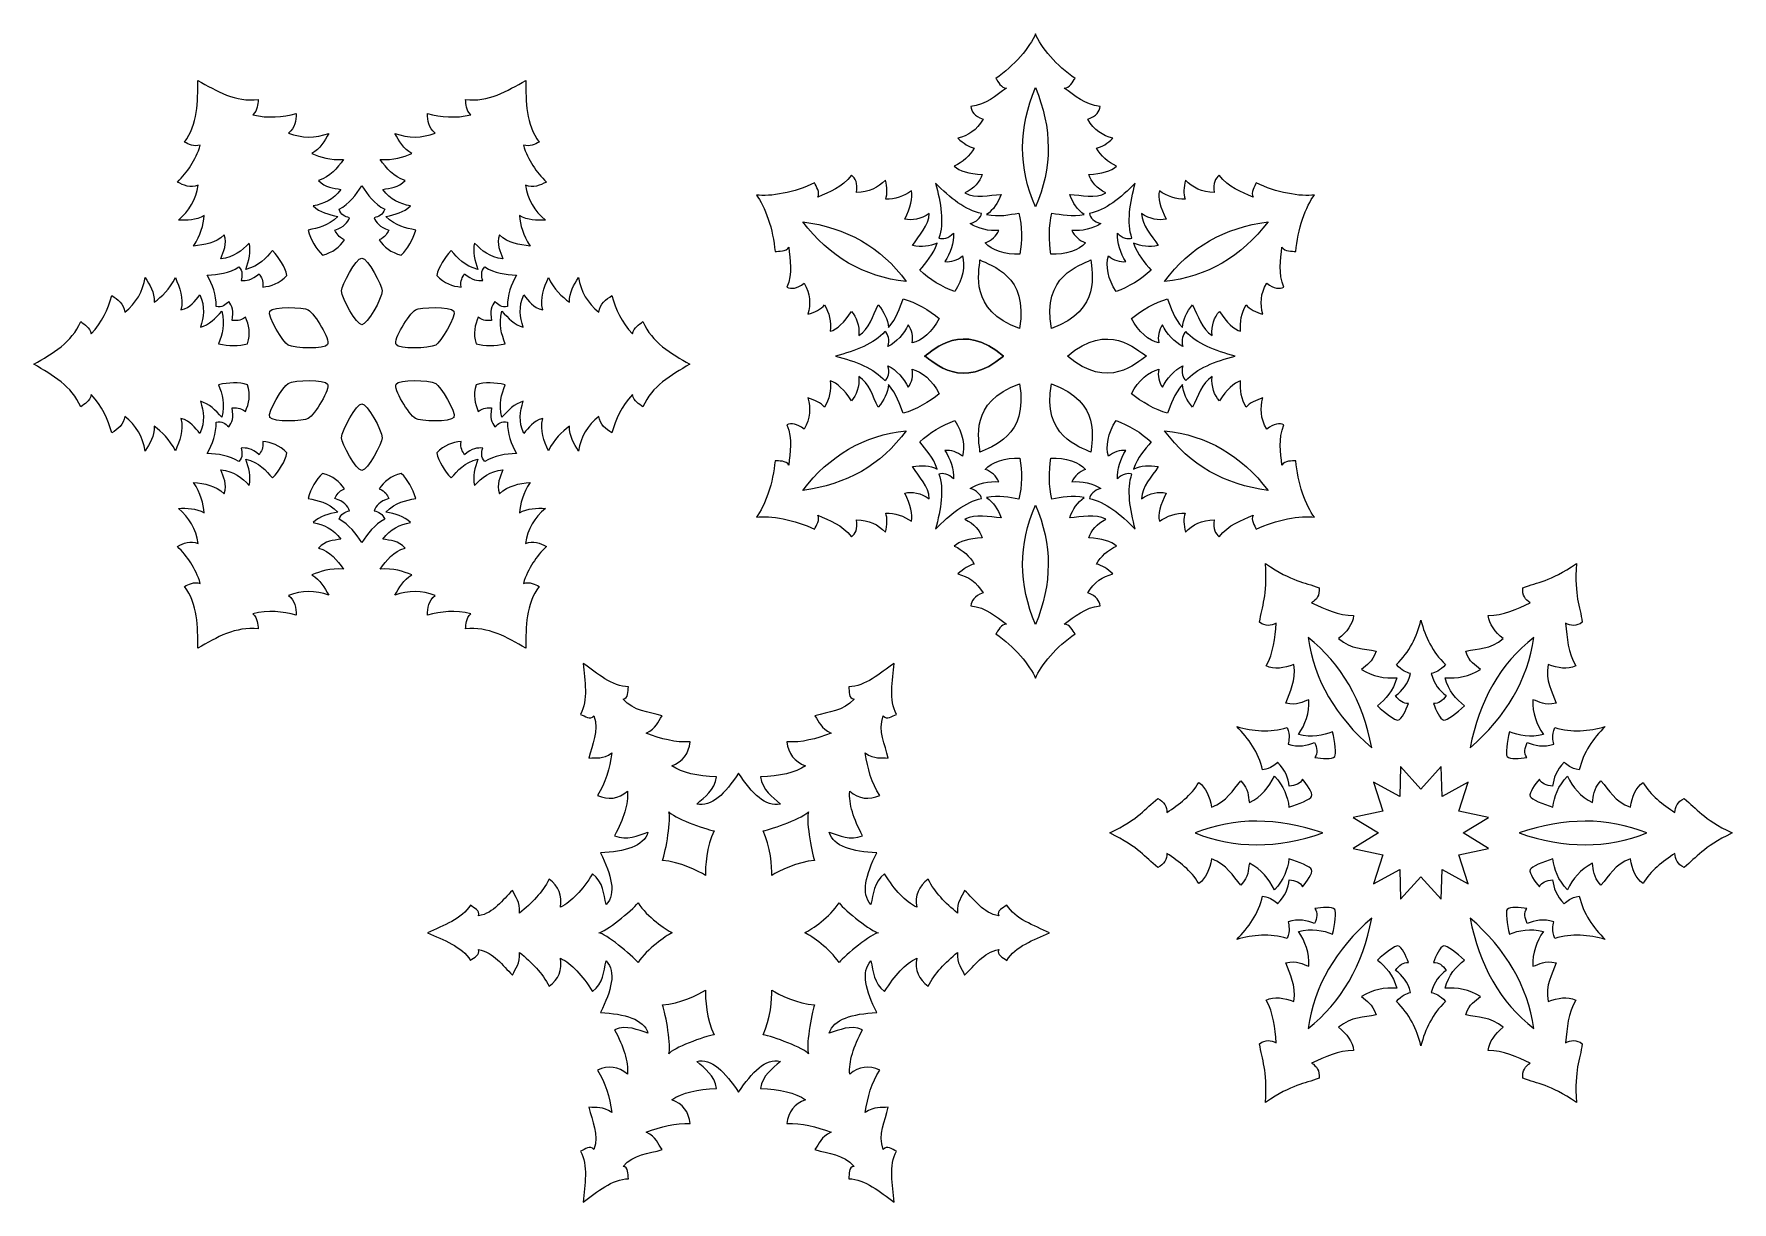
# Model space of a CAD drawing. Header units: centimetres. Extents: x -13.1 to 13.1, y -8.5 to 9.5.
import ezdxf

# ---------------------------------------------------------------- set-up
doc = ezdxf.new("R2010")
doc.units = ezdxf.units.CM
doc.header["$MEASUREMENT"] = 0
doc.layers.add('Layer 1', color=7, linetype='Continuous')

msp = doc.modelspace()

# ---------------------------------------------------------------- linework, layer by layer
at = {"layer": 'Layer 1', "color": 177}
for points, knots in [([(3.17729, 2.35098), (3.18723, 2.41154), (3.25216, 2.48269), (3.35386, 2.50626), (3.35386, 2.50626), (3.23273, 2.58399), (3.05786, 2.62516), (2.90863, 2.61159), (2.90863, 2.61159), (2.94579, 2.69824), (3.02736, 2.76957), (3.11951, 2.80124), (3.11951, 2.80124), (3.02185, 2.91427), (2.80877, 2.98854), (2.58471, 2.97515), (2.58471, 2.97515), (2.55165, 2.77764), (2.55014, 2.54047), (2.60057, 2.34295), (2.60057, 2.34295), (2.749, 2.36785), (2.9085, 2.40391), (3.09834, 2.36671), (3.09834, 2.36671), (2.9917, 2.29329), (2.92366, 2.1896), (2.87445, 2.0559), (2.87445, 2.0559), (3.06027, 2.06328), (3.26661, 2.12302), (3.43281, 2.03227), (3.43281, 2.03227), (3.29085, 1.96581), (3.2036, 1.8563), (3.16677, 1.74779), (3.16677, 1.74779), (3.3688, 1.73554), (3.52019, 1.69403), (3.59616, 1.61878), (3.59616, 1.61878), (3.46847, 1.55949), (3.35303, 1.46151), (3.28789, 1.33967), (3.28789, 1.33967), (3.37216, 1.32533), (3.45644, 1.26688), (3.54071, 1.18957), (3.54071, 1.18957), (3.38318, 1.14909), (3.24803, 1.06387), (3.15358, 0.89723), (3.15358, 0.89723), (3.2915, 0.84386), (3.33069, 0.77401), (3.3432, 0.69972), (3.3432, 0.69972), (3.10385, 0.66974), (2.95638, 0.53176), (2.79015, 0.41529), (2.79015, 0.41529), (2.87258, 0.4195), (2.9228, 0.30906), (2.95606, 0.26519), (2.95606, 0.26519), (2.68014, 0.07927), (2.42236, -0.22519), (2.34542, -0.41976), (2.34542, -0.41976), (2.26848, -0.22519), (2.01069, 0.07927), (1.73478, 0.26519), (1.73478, 0.26519), (1.76805, 0.30906), (1.81827, 0.4195), (1.90069, 0.41529), (1.90069, 0.41529), (1.73446, 0.53176), (1.58699, 0.66974), (1.34764, 0.69972), (1.34764, 0.69972), (1.36014, 0.77402), (1.39933, 0.84387), (1.53726, 0.89723), (1.53726, 0.89723), (1.44281, 1.06386), (1.30766, 1.14909), (1.15013, 1.18957), (1.15013, 1.18957), (1.2344, 1.26688), (1.31868, 1.32533), (1.40295, 1.33967), (1.40295, 1.33967), (1.33781, 1.46151), (1.22237, 1.55949), (1.09468, 1.61878), (1.09468, 1.61878), (1.17066, 1.69403), (1.32205, 1.73554), (1.52407, 1.74779), (1.52407, 1.74779), (1.48724, 1.8563), (1.39999, 1.96581), (1.25803, 2.03227), (1.25803, 2.03227), (1.42423, 2.12302), (1.63057, 2.06328), (1.81639, 2.0559), (1.81639, 2.0559), (1.76718, 2.18959), (1.69914, 2.29328), (1.5925, 2.36671), (1.5925, 2.36671), (1.78234, 2.40391), (1.94184, 2.36777), (2.09027, 2.34295), (2.09027, 2.34295), (2.1407, 2.54046), (2.13919, 2.77763), (2.10613, 2.97515), (2.10613, 2.97515), (1.88206, 2.98854), (1.66898, 2.91427), (1.57133, 2.80124), (1.57133, 2.80124), (1.66348, 2.76957), (1.74505, 2.69824), (1.78221, 2.61159), (1.78221, 2.61159), (1.63298, 2.62516), (1.45811, 2.58399), (1.33698, 2.50626), (1.33698, 2.50626), (1.43868, 2.48269), (1.50362, 2.41154), (1.51355, 2.35098), (1.51355, 2.35098), (1.27126, 2.30402), (1.02633, 2.10714), (0.80463, 1.88076), (0.80463, 1.88076), (0.88982, 2.18596), (0.93785, 2.4965), (0.85738, 2.72981), (0.85738, 2.72981), (0.91481, 2.75151), (1.00889, 2.73087), (1.08015, 2.65454), (1.08015, 2.65454), (1.08691, 2.79831), (1.03513, 2.97035), (0.94875, 3.0928), (0.94875, 3.0928), (1.04238, 3.10394), (1.14494, 3.06896), (1.21845, 3.00501), (1.21845, 3.00501), (1.2675, 3.14609), (1.22528, 3.36775), (1.10165, 3.55511), (1.10165, 3.55511), (0.91407, 3.48497), (0.70792, 3.36771), (0.56208, 3.22528), (0.56208, 3.22528), (0.65786, 3.10918), (0.76885, 2.98909), (0.83154, 2.80607), (0.83154, 2.80607), (0.71463, 2.86171), (0.59081, 2.86878), (0.45044, 2.84457), (0.45044, 2.84457), (0.54973, 2.68733), (0.70464, 2.5385), (0.70914, 2.34919), (0.70914, 2.34919), (0.5806, 2.43888), (0.44215, 2.45971), (0.32975, 2.43735), (0.32975, 2.43735), (0.42017, 2.25627), (0.45992, 2.1044), (0.43273, 2.00097), (0.43273, 2.00097), (0.31754, 2.08191), (0.17497, 2.13289), (0.03688, 2.12839), (0.03688, 2.12839), (0.0666, 2.04825), (0.0581, 1.94601), (0.03329, 1.83438), (0.03329, 1.83438), (-0.08052, 1.95059), (-0.22191, 2.02501), (-0.41344, 2.02348), (-0.41344, 2.02348), (-0.39071, 1.87735), (-0.4316, 1.80848), (-0.48969, 1.76051), (-0.48969, 1.76051), (-0.63532, 1.95281), (-0.82856, 2.01152), (-1.01253, 2.09725), (-1.01253, 2.09725), (-0.96767, 2.02798), (-1.0382, 1.92927), (-1.05957, 1.87852), (-1.05957, 1.87852), (-1.35852, 2.02452), (-1.7511, 2.09553), (-1.95807, 2.06487), (-1.95807, 2.06487), (-1.82804, 2.22881), (-1.69325, 2.60428), (-1.67021, 2.9362), (-1.67021, 2.9362), (-1.61557, 2.92932), (-1.49482, 2.94104), (-1.45725, 2.86757), (-1.45725, 2.86757), (-1.43951, 3.06976), (-1.39374, 3.26646), (-1.48745, 3.48873), (-1.48745, 3.48873), (-1.41686, 3.51506), (-1.33678, 3.51604), (-1.22159, 3.42327), (-1.22159, 3.42327), (-1.12451, 3.58837), (-1.11828, 3.74805), (-1.162, 3.90471), (-1.162, 3.90471), (-1.05291, 3.87037), (-0.96015, 3.82663), (-0.90559, 3.7608), (-0.90559, 3.7608), (-0.83264, 3.87814), (-0.80551, 4.0271), (-0.81801, 4.16733), (-0.81801, 4.16733), (-0.71485, 4.13915), (-0.6032, 4.02882), (-0.4916, 3.85996), (-0.4916, 3.85996), (-0.41603, 3.94611), (-0.36483, 4.07642), (-0.37825, 4.2326), (-0.37825, 4.2326), (-0.21656, 4.13404), (-0.16513, 3.92547), (-0.07859, 3.76085), (-0.07859, 3.76085), (0.01257, 3.87031), (0.06836, 3.98109), (0.07862, 4.11015), (0.07862, 4.11015), (0.20577, 3.96434), (0.25428, 3.80818), (0.30693, 3.66718), (0.30693, 3.66718), (0.5032, 3.72227), (0.70783, 3.84218), (0.86236, 3.96955), (0.86236, 3.96955), (0.76192, 4.17029), (0.59107, 4.31769), (0.44435, 4.34576), (0.44435, 4.34576), (0.46299, 4.25011), (0.442, 4.1438), (0.38553, 4.06829), (0.38553, 4.06829), (0.32269, 4.20431), (0.19959, 4.33518), (0.07171, 4.40122), (0.07171, 4.40122), (0.10215, 4.30134), (0.07301, 4.20956), (0.02552, 4.17066), (0.02552, 4.17066), (-0.1363, 4.35701), (-0.42925, 4.47067), (-0.73615, 4.54949), (-0.73615, 4.54949), (-0.42925, 4.62831), (-0.13629, 4.742), (0.02552, 4.92832), (0.02552, 4.92832), (0.07301, 4.88943), (0.10215, 4.79764), (0.07171, 4.69776), (0.07171, 4.69776), (0.19959, 4.7638), (0.32269, 4.89466), (0.38553, 5.03069), (0.38553, 5.03069), (0.442, 4.95518), (0.463, 4.84887), (0.44435, 4.75322), (0.44435, 4.75322), (0.59106, 4.78129), (0.76191, 4.92869), (0.86236, 5.12943), (0.86236, 5.12943), (0.70784, 5.25683), (0.5032, 5.37671), (0.30693, 5.4318), (0.30693, 5.4318), (0.25428, 5.2908), (0.20577, 5.13465), (0.07862, 4.98883), (0.07862, 4.98883), (0.06835, 5.11789), (0.01256, 5.22867), (-0.07859, 5.33813), (-0.07859, 5.33813), (-0.16513, 5.17351), (-0.21656, 4.96494), (-0.37825, 4.86638), (-0.37825, 4.86638), (-0.36483, 5.02256), (-0.41603, 5.15287), (-0.4916, 5.23902), (-0.4916, 5.23902), (-0.6032, 5.07019), (-0.71485, 4.95983), (-0.81801, 4.93165), (-0.81801, 4.93165), (-0.80551, 5.07188), (-0.83264, 5.22084), (-0.90559, 5.33818), (-0.90559, 5.33818), (-0.96015, 5.27235), (-1.05291, 5.22862), (-1.162, 5.19427), (-1.162, 5.19427), (-1.11828, 5.35093), (-1.12451, 5.51061), (-1.22159, 5.67571), (-1.22159, 5.67571), (-1.33678, 5.58297), (-1.41686, 5.58395), (-1.48745, 5.61025), (-1.48745, 5.61025), (-1.39373, 5.83253), (-1.4395, 6.02922), (-1.45725, 6.23141), (-1.45725, 6.23141), (-1.49482, 6.15794), (-1.61556, 6.16966), (-1.67021, 6.16278), (-1.67021, 6.16278), (-1.69325, 6.4947), (-1.82804, 6.87017), (-1.95807, 7.03411), (-1.95807, 7.03411), (-1.7511, 7.00344), (-1.35852, 7.07446), (-1.05957, 7.22046), (-1.05957, 7.22046), (-1.03819, 7.16971), (-0.96767, 7.071), (-1.01253, 7.00173), (-1.01253, 7.00173), (-0.82856, 7.08746), (-0.63532, 7.14617), (-0.48969, 7.33847), (-0.48969, 7.33847), (-0.4316, 7.2905), (-0.39072, 7.22163), (-0.41344, 7.0755), (-0.41344, 7.0755), (-0.22191, 7.07391), (-0.08053, 7.14842), (0.03329, 7.2646), (0.03329, 7.2646), (0.0581, 7.15297), (0.0666, 7.05074), (0.03688, 6.9706), (0.03688, 6.9706), (0.17497, 6.9661), (0.31754, 7.01709), (0.43273, 7.09802), (0.43273, 7.09802), (0.45991, 6.99459), (0.42017, 6.84272), (0.32975, 6.66164), (0.32975, 6.66164), (0.44214, 6.63928), (0.5806, 6.66005), (0.70914, 6.7498), (0.70914, 6.7498), (0.70463, 6.56049), (0.54972, 6.41166), (0.45044, 6.25442), (0.45044, 6.25442), (0.59081, 6.23021), (0.71464, 6.23727), (0.83154, 6.29292), (0.83154, 6.29292), (0.76884, 6.10991), (0.65786, 5.98981), (0.56208, 5.87371), (0.56208, 5.87371), (0.70792, 5.73128), (0.91407, 5.61402), (1.10165, 5.54388), (1.10165, 5.54388), (1.22527, 5.73123), (1.2675, 5.9529), (1.21845, 6.094), (1.21845, 6.094), (1.14494, 6.03002), (1.04238, 5.99505), (0.94875, 6.00621), (0.94875, 6.00621), (1.03513, 6.12863), (1.08691, 6.30066), (1.08015, 6.44444), (1.08015, 6.44444), (1.00889, 6.36813), (0.91481, 6.34747), (0.85738, 6.36917), (0.85738, 6.36917), (0.93785, 6.60248), (0.88982, 6.91302), (0.80463, 7.21822), (0.80463, 7.21822), (1.02634, 6.99184), (1.27127, 6.79497), (1.51355, 6.748), (1.51355, 6.748), (1.50361, 6.68744), (1.43868, 6.61629), (1.33698, 6.59272), (1.33698, 6.59272), (1.45811, 6.51499), (1.63298, 6.47382), (1.78221, 6.48742), (1.78221, 6.48742), (1.74505, 6.40074), (1.66348, 6.32941), (1.57133, 6.29774), (1.57133, 6.29774), (1.66899, 6.18471), (1.88207, 6.11044), (2.10613, 6.12383), (2.10613, 6.12383), (2.13919, 6.32134), (2.1407, 6.55851), (2.09027, 6.75603), (2.09027, 6.75603), (1.94184, 6.73113), (1.78234, 6.69507), (1.5925, 6.73227), (1.5925, 6.73227), (1.69914, 6.80569), (1.76718, 6.90941), (1.81639, 7.04308), (1.81639, 7.04308), (1.63057, 7.03572), (1.42423, 6.97598), (1.25803, 7.06671), (1.25803, 7.06671), (1.39999, 7.1332), (1.48724, 7.24268), (1.52407, 7.35119), (1.52407, 7.35119), (1.32204, 7.36344), (1.17065, 7.40495), (1.09468, 7.4802), (1.09468, 7.4802), (1.22237, 7.53949), (1.33781, 7.63747), (1.40295, 7.75931), (1.40295, 7.75931), (1.31868, 7.77365), (1.2344, 7.83212), (1.15013, 7.90941), (1.15013, 7.90941), (1.30766, 7.94989), (1.44281, 8.03511), (1.53726, 8.20175), (1.53726, 8.20175), (1.39934, 8.25514), (1.36015, 8.32497), (1.34764, 8.39926), (1.34764, 8.39926), (1.58699, 8.42924), (1.73446, 8.56722), (1.90069, 8.68369), (1.90069, 8.68369), (1.81826, 8.67948), (1.76804, 8.78992), (1.73478, 8.83379), (1.73478, 8.83379), (2.0107, 9.01971), (2.26848, 9.32417), (2.34542, 9.51874), (2.34542, 9.51874), (2.42236, 9.32417), (2.68015, 9.01971), (2.95606, 8.83379), (2.95606, 8.83379), (2.92279, 8.78992), (2.87257, 8.67948), (2.79015, 8.68369), (2.79015, 8.68369), (2.95638, 8.56722), (3.10385, 8.42924), (3.3432, 8.39926), (3.3432, 8.39926), (3.3307, 8.32496), (3.29151, 8.25514), (3.15358, 8.20175), (3.15358, 8.20175), (3.24803, 8.03512), (3.38318, 7.94989), (3.54071, 7.90941), (3.54071, 7.90941), (3.45644, 7.83213), (3.37216, 7.77365), (3.28789, 7.75931), (3.28789, 7.75931), (3.35303, 7.63747), (3.46847, 7.53949), (3.59616, 7.4802), (3.59616, 7.4802), (3.52018, 7.40495), (3.36879, 7.36344), (3.16677, 7.35119), (3.16677, 7.35119), (3.2036, 7.24268), (3.29085, 7.1332), (3.43281, 7.06671), (3.43281, 7.06671), (3.26661, 6.97598), (3.06027, 7.03573), (2.87445, 7.04308), (2.87445, 7.04308), (2.92366, 6.90941), (2.9917, 6.8057), (3.09834, 6.73227), (3.09834, 6.73227), (2.9085, 6.69507), (2.749, 6.73121), (2.60057, 6.75603), (2.60057, 6.75603), (2.55014, 6.55852), (2.55165, 6.32135), (2.58471, 6.12383), (2.58471, 6.12383), (2.80878, 6.11044), (3.02186, 6.18471), (3.11951, 6.29774), (3.11951, 6.29774), (3.02736, 6.32941), (2.94579, 6.40074), (2.90863, 6.48742), (2.90863, 6.48742), (3.05786, 6.47382), (3.23273, 6.51499), (3.35386, 6.59272), (3.35386, 6.59272), (3.25216, 6.61629), (3.18722, 6.68744), (3.17729, 6.748), (3.17729, 6.748), (3.41958, 6.79496), (3.66451, 6.99184), (3.88621, 7.21822), (3.88621, 7.21822), (3.80102, 6.91302), (3.75299, 6.60248), (3.83346, 6.36917), (3.83346, 6.36917), (3.77603, 6.34747), (3.68195, 6.36811), (3.61069, 6.44444), (3.61069, 6.44444), (3.60393, 6.30067), (3.65571, 6.12863), (3.74209, 6.00621), (3.74209, 6.00621), (3.64846, 5.99504), (3.5459, 6.03002), (3.47239, 6.094), (3.47239, 6.094), (3.42334, 5.9529), (3.46556, 5.73123), (3.58919, 5.54388), (3.58919, 5.54388), (3.77677, 5.61402), (3.98292, 5.73128), (4.12876, 5.87371), (4.12876, 5.87371), (4.03298, 5.98981), (3.92199, 6.1099), (3.8593, 6.29292), (3.8593, 6.29292), (3.97621, 6.23728), (4.10003, 6.23021), (4.2404, 6.25442), (4.2404, 6.25442), (4.14111, 6.41166), (3.9862, 6.56049), (3.9817, 6.7498), (3.9817, 6.7498), (4.11024, 6.66011), (4.24869, 6.63928), (4.36109, 6.66164), (4.36109, 6.66164), (4.27067, 6.84272), (4.23092, 6.99459), (4.25811, 7.09802), (4.25811, 7.09802), (4.3733, 7.01708), (4.51587, 6.9661), (4.65396, 6.9706), (4.65396, 6.9706), (4.62424, 7.05074), (4.63274, 7.15298), (4.65755, 7.2646), (4.65755, 7.2646), (4.77136, 7.14842), (4.91275, 7.07397), (5.10428, 7.0755), (5.10428, 7.0755), (5.08155, 7.22163), (5.12244, 7.2905), (5.18053, 7.33847), (5.18053, 7.33847), (5.32616, 7.14617), (5.5194, 7.08746), (5.70337, 7.00173), (5.70337, 7.00173), (5.65851, 7.071), (5.72904, 7.16971), (5.75041, 7.22046), (5.75041, 7.22046), (6.04936, 7.07446), (6.44194, 7.00345), (6.64891, 7.03411), (6.64891, 7.03411), (6.51888, 6.87017), (6.38409, 6.4947), (6.36105, 6.16278), (6.36105, 6.16278), (6.30641, 6.16966), (6.18566, 6.15794), (6.14809, 6.23141), (6.14809, 6.23141), (6.13035, 6.02922), (6.08458, 5.83252), (6.17829, 5.61025), (6.17829, 5.61025), (6.1077, 5.58395), (6.02762, 5.58297), (5.91243, 5.67571), (5.91243, 5.67571), (5.81535, 5.51061), (5.80912, 5.35093), (5.85284, 5.19427), (5.85284, 5.19427), (5.74375, 5.22861), (5.65099, 5.27235), (5.59643, 5.33818), (5.59643, 5.33818), (5.52348, 5.22084), (5.49635, 5.07188), (5.50885, 4.93165), (5.50885, 4.93165), (5.40569, 4.95983), (5.29404, 5.07019), (5.18244, 5.23902), (5.18244, 5.23902), (5.10687, 5.15287), (5.05567, 5.02256), (5.06909, 4.86638), (5.06909, 4.86638), (4.9074, 4.96494), (4.85597, 5.17351), (4.76943, 5.33813), (4.76943, 5.33813), (4.67827, 5.22867), (4.62248, 5.11789), (4.61222, 4.98883), (4.61222, 4.98883), (4.48507, 5.13464), (4.43656, 5.2908), (4.38391, 5.4318), (4.38391, 5.4318), (4.18764, 5.37671), (3.98301, 5.25683), (3.82848, 5.12943), (3.82848, 5.12943), (3.92892, 4.92869), (4.09977, 4.78129), (4.24649, 4.75322), (4.24649, 4.75322), (4.22785, 4.84887), (4.24884, 4.95518), (4.30531, 5.03069), (4.30531, 5.03069), (4.36815, 4.89467), (4.49125, 4.7638), (4.61913, 4.69776), (4.61913, 4.69776), (4.58869, 4.79764), (4.61783, 4.88942), (4.66532, 4.92832), (4.66532, 4.92832), (4.82714, 4.742), (5.12009, 4.62831), (5.42699, 4.54949), (5.42699, 4.54949), (5.12009, 4.47067), (4.82713, 4.35701), (4.66532, 4.17066), (4.66532, 4.17066), (4.61783, 4.20955), (4.58869, 4.30134), (4.61913, 4.40122), (4.61913, 4.40122), (4.49125, 4.33518), (4.36815, 4.20432), (4.30531, 4.06829), (4.30531, 4.06829), (4.24884, 4.1438), (4.22784, 4.25011), (4.24649, 4.34576), (4.24649, 4.34576), (4.09978, 4.31769), (3.92893, 4.17029), (3.82848, 3.96955), (3.82848, 3.96955), (3.983, 3.84218), (4.18764, 3.72227), (4.38391, 3.66718), (4.38391, 3.66718), (4.43656, 3.80818), (4.48507, 3.96433), (4.61222, 4.11015), (4.61222, 4.11015), (4.62249, 3.98109), (4.67828, 3.87031), (4.76943, 3.76085), (4.76943, 3.76085), (4.85597, 3.92547), (4.9074, 4.13404), (5.06909, 4.2326), (5.06909, 4.2326), (5.05567, 4.07642), (5.10687, 3.94611), (5.18244, 3.85996), (5.18244, 3.85996), (5.29404, 4.02882), (5.40569, 4.13915), (5.50885, 4.16733), (5.50885, 4.16733), (5.49635, 4.0271), (5.52348, 3.87814), (5.59643, 3.7608), (5.59643, 3.7608), (5.65099, 3.82663), (5.74375, 3.87036), (5.85284, 3.90471), (5.85284, 3.90471), (5.80912, 3.74805), (5.81535, 3.58837), (5.91243, 3.42327), (5.91243, 3.42327), (6.02762, 3.51603), (6.1077, 3.51505), (6.17829, 3.48873), (6.17829, 3.48873), (6.08457, 3.26645), (6.13034, 3.06976), (6.14809, 2.86757), (6.14809, 2.86757), (6.18566, 2.94104), (6.3064, 2.92932), (6.36105, 2.9362), (6.36105, 2.9362), (6.38409, 2.60428), (6.51888, 2.22881), (6.64891, 2.0649), (6.64891, 2.0649), (6.44194, 2.09554), (6.04936, 2.02452), (5.75041, 1.87853), (5.75041, 1.87853), (5.72903, 1.92928), (5.65851, 2.02799), (5.70337, 2.09726), (5.70337, 2.09726), (5.5194, 2.01153), (5.32616, 1.95282), (5.18053, 1.76052), (5.18053, 1.76052), (5.12244, 1.80849), (5.08156, 1.87736), (5.10428, 2.02349), (5.10428, 2.02349), (4.91275, 2.02508), (4.77137, 1.9506), (4.65755, 1.83439), (4.65755, 1.83439), (4.63274, 1.94602), (4.62424, 2.04825), (4.65396, 2.1284), (4.65396, 2.1284), (4.51587, 2.1329), (4.3733, 2.08191), (4.25811, 2.00098), (4.25811, 2.00098), (4.23093, 2.10441), (4.27067, 2.25628), (4.36109, 2.43736), (4.36109, 2.43736), (4.2487, 2.45972), (4.11024, 2.43895), (3.9817, 2.3492), (3.9817, 2.3492), (3.98621, 2.53851), (4.14112, 2.68734), (4.2404, 2.84458), (4.2404, 2.84458), (4.10003, 2.86879), (3.9762, 2.86173), (3.8593, 2.80608), (3.8593, 2.80608), (3.922, 2.98909), (4.03298, 3.10919), (4.12876, 3.22529), (4.12876, 3.22529), (3.98292, 3.36772), (3.77677, 3.48498), (3.58919, 3.55512), (3.58919, 3.55512), (3.46557, 3.36777), (3.42334, 3.1461), (3.47239, 3.00502), (3.47239, 3.00502), (3.5459, 3.06897), (3.64846, 3.10395), (3.74209, 3.09281), (3.74209, 3.09281), (3.65571, 2.97036), (3.60393, 2.79833), (3.61069, 2.65455), (3.61069, 2.65455), (3.68195, 2.73086), (3.77603, 2.75152), (3.83346, 2.72982), (3.83346, 2.72982), (3.75299, 2.49651), (3.80102, 2.18597), (3.88621, 1.88077), (3.88621, 1.88077), (3.6645, 2.10715), (3.41957, 2.30402), (3.17729, 2.35099), (3.17729, 2.35099), (3.17729, 2.35099), (3.17729, 2.35098), (3.17729, 2.35098)], [0, 0, 0, 0, 0.00458716, 0.00458716, 0.00458716, 0.00458716, 0.00917431, 0.00917431, 0.00917431, 0.00917431, 0.01376147, 0.01376147, 0.01376147, 0.01376147, 0.01834862, 0.01834862, 0.01834862, 0.01834862, 0.02293578, 0.02293578, 0.02293578, 0.02293578, 0.02752294, 0.02752294, 0.02752294, 0.02752294, 0.03211009, 0.03211009, 0.03211009, 0.03211009, 0.03669725, 0.03669725, 0.03669725, 0.03669725, 0.0412844, 0.0412844, 0.0412844, 0.0412844, 0.04587156, 0.04587156, 0.04587156, 0.04587156, 0.05045872, 0.05045872, 0.05045872, 0.05045872, 0.05504587, 0.05504587, 0.05504587, 0.05504587, 0.05963303, 0.05963303, 0.05963303, 0.05963303, 0.06422018, 0.06422018, 0.06422018, 0.06422018, 0.06880734, 0.06880734, 0.06880734, 0.06880734, 0.0733945, 0.0733945, 0.0733945, 0.0733945, 0.07798165, 0.07798165, 0.07798165, 0.07798165, 0.08256881, 0.08256881, 0.08256881, 0.08256881, 0.08715596, 0.08715596, 0.08715596, 0.08715596, 0.09174312, 0.09174312, 0.09174312, 0.09174312, 0.09633028, 0.09633028, 0.09633028, 0.09633028, 0.10091743, 0.10091743, 0.10091743, 0.10091743, 0.10550459, 0.10550459, 0.10550459, 0.10550459, 0.11009174, 0.11009174, 0.11009174, 0.11009174, 0.1146789, 0.1146789, 0.1146789, 0.1146789, 0.11926606, 0.11926606, 0.11926606, 0.11926606, 0.12385321, 0.12385321, 0.12385321, 0.12385321, 0.12844037, 0.12844037, 0.12844037, 0.12844037, 0.13302752, 0.13302752, 0.13302752, 0.13302752, 0.13761468, 0.13761468, 0.13761468, 0.13761468, 0.14220183, 0.14220183, 0.14220183, 0.14220183, 0.14678899, 0.14678899, 0.14678899, 0.14678899, 0.15137615, 0.15137615, 0.15137615, 0.15137615, 0.1559633, 0.1559633, 0.1559633, 0.1559633, 0.16055046, 0.16055046, 0.16055046, 0.16055046, 0.16513761, 0.16513761, 0.16513761, 0.16513761, 0.16972477, 0.16972477, 0.16972477, 0.16972477, 0.17431193, 0.17431193, 0.17431193, 0.17431193, 0.17889908, 0.17889908, 0.17889908, 0.17889908, 0.18348624, 0.18348624, 0.18348624, 0.18348624, 0.18807339, 0.18807339, 0.18807339, 0.18807339, 0.19266055, 0.19266055, 0.19266055, 0.19266055, 0.19724771, 0.19724771, 0.19724771, 0.19724771, 0.20183486, 0.20183486, 0.20183486, 0.20183486, 0.20642202, 0.20642202, 0.20642202, 0.20642202, 0.21100917, 0.21100917, 0.21100917, 0.21100917, 0.21559633, 0.21559633, 0.21559633, 0.21559633, 0.22018349, 0.22018349, 0.22018349, 0.22018349, 0.22477064, 0.22477064, 0.22477064, 0.22477064, 0.2293578, 0.2293578, 0.2293578, 0.2293578, 0.23394495, 0.23394495, 0.23394495, 0.23394495, 0.23853211, 0.23853211, 0.23853211, 0.23853211, 0.24311927, 0.24311927, 0.24311927, 0.24311927, 0.24770642, 0.24770642, 0.24770642, 0.24770642, 0.25229358, 0.25229358, 0.25229358, 0.25229358, 0.25688073, 0.25688073, 0.25688073, 0.25688073, 0.26146789, 0.26146789, 0.26146789, 0.26146789, 0.26605505, 0.26605505, 0.26605505, 0.26605505, 0.2706422, 0.2706422, 0.2706422, 0.2706422, 0.27522936, 0.27522936, 0.27522936, 0.27522936, 0.27981651, 0.27981651, 0.27981651, 0.27981651, 0.28440367, 0.28440367, 0.28440367, 0.28440367, 0.28899083, 0.28899083, 0.28899083, 0.28899083, 0.29357798, 0.29357798, 0.29357798, 0.29357798, 0.29816514, 0.29816514, 0.29816514, 0.29816514, 0.30275229, 0.30275229, 0.30275229, 0.30275229, 0.30733945, 0.30733945, 0.30733945, 0.30733945, 0.31192661, 0.31192661, 0.31192661, 0.31192661, 0.31651376, 0.31651376, 0.31651376, 0.31651376, 0.32110092, 0.32110092, 0.32110092, 0.32110092, 0.32568807, 0.32568807, 0.32568807, 0.32568807, 0.33027523, 0.33027523, 0.33027523, 0.33027523, 0.33486239, 0.33486239, 0.33486239, 0.33486239, 0.33944954, 0.33944954, 0.33944954, 0.33944954, 0.3440367, 0.3440367, 0.3440367, 0.3440367, 0.34862385, 0.34862385, 0.34862385, 0.34862385, 0.35321101, 0.35321101, 0.35321101, 0.35321101, 0.35779817, 0.35779817, 0.35779817, 0.35779817, 0.36238532, 0.36238532, 0.36238532, 0.36238532, 0.36697248, 0.36697248, 0.36697248, 0.36697248, 0.37155963, 0.37155963, 0.37155963, 0.37155963, 0.37614679, 0.37614679, 0.37614679, 0.37614679, 0.38073394, 0.38073394, 0.38073394, 0.38073394, 0.3853211, 0.3853211, 0.3853211, 0.3853211, 0.38990826, 0.38990826, 0.38990826, 0.38990826, 0.39449541, 0.39449541, 0.39449541, 0.39449541, 0.39908257, 0.39908257, 0.39908257, 0.39908257, 0.40366972, 0.40366972, 0.40366972, 0.40366972, 0.40825688, 0.40825688, 0.40825688, 0.40825688, 0.41284404, 0.41284404, 0.41284404, 0.41284404, 0.41743119, 0.41743119, 0.41743119, 0.41743119, 0.42201835, 0.42201835, 0.42201835, 0.42201835, 0.4266055, 0.4266055, 0.4266055, 0.4266055, 0.43119266, 0.43119266, 0.43119266, 0.43119266, 0.43577982, 0.43577982, 0.43577982, 0.43577982, 0.44036697, 0.44036697, 0.44036697, 0.44036697, 0.44495413, 0.44495413, 0.44495413, 0.44495413, 0.44954128, 0.44954128, 0.44954128, 0.44954128, 0.45412844, 0.45412844, 0.45412844, 0.45412844, 0.4587156, 0.4587156, 0.4587156, 0.4587156, 0.46330275, 0.46330275, 0.46330275, 0.46330275, 0.46788991, 0.46788991, 0.46788991, 0.46788991, 0.47247706, 0.47247706, 0.47247706, 0.47247706, 0.47706422, 0.47706422, 0.47706422, 0.47706422, 0.48165138, 0.48165138, 0.48165138, 0.48165138, 0.48623853, 0.48623853, 0.48623853, 0.48623853, 0.49082569, 0.49082569, 0.49082569, 0.49082569, 0.49541284, 0.49541284, 0.49541284, 0.49541284, 0.5, 0.5, 0.5, 0.5, 0.50458716, 0.50458716, 0.50458716, 0.50458716, 0.50917431, 0.50917431, 0.50917431, 0.50917431, 0.51376147, 0.51376147, 0.51376147, 0.51376147, 0.51834862, 0.51834862, 0.51834862, 0.51834862, 0.52293578, 0.52293578, 0.52293578, 0.52293578, 0.52752294, 0.52752294, 0.52752294, 0.52752294, 0.53211009, 0.53211009, 0.53211009, 0.53211009, 0.53669725, 0.53669725, 0.53669725, 0.53669725, 0.5412844, 0.5412844, 0.5412844, 0.5412844, 0.54587156, 0.54587156, 0.54587156, 0.54587156, 0.55045872, 0.55045872, 0.55045872, 0.55045872, 0.55504587, 0.55504587, 0.55504587, 0.55504587, 0.55963303, 0.55963303, 0.55963303, 0.55963303, 0.56422018, 0.56422018, 0.56422018, 0.56422018, 0.56880734, 0.56880734, 0.56880734, 0.56880734, 0.5733945, 0.5733945, 0.5733945, 0.5733945, 0.57798165, 0.57798165, 0.57798165, 0.57798165, 0.58256881, 0.58256881, 0.58256881, 0.58256881, 0.58715596, 0.58715596, 0.58715596, 0.58715596, 0.59174312, 0.59174312, 0.59174312, 0.59174312, 0.59633028, 0.59633028, 0.59633028, 0.59633028, 0.60091743, 0.60091743, 0.60091743, 0.60091743, 0.60550459, 0.60550459, 0.60550459, 0.60550459, 0.61009174, 0.61009174, 0.61009174, 0.61009174, 0.6146789, 0.6146789, 0.6146789, 0.6146789, 0.61926606, 0.61926606, 0.61926606, 0.61926606, 0.62385321, 0.62385321, 0.62385321, 0.62385321, 0.62844037, 0.62844037, 0.62844037, 0.62844037, 0.63302752, 0.63302752, 0.63302752, 0.63302752, 0.63761468, 0.63761468, 0.63761468, 0.63761468, 0.64220183, 0.64220183, 0.64220183, 0.64220183, 0.64678899, 0.64678899, 0.64678899, 0.64678899, 0.65137615, 0.65137615, 0.65137615, 0.65137615, 0.6559633, 0.6559633, 0.6559633, 0.6559633, 0.66055046, 0.66055046, 0.66055046, 0.66055046, 0.66513761, 0.66513761, 0.66513761, 0.66513761, 0.66972477, 0.66972477, 0.66972477, 0.66972477, 0.67431193, 0.67431193, 0.67431193, 0.67431193, 0.67889908, 0.67889908, 0.67889908, 0.67889908, 0.68348624, 0.68348624, 0.68348624, 0.68348624, 0.68807339, 0.68807339, 0.68807339, 0.68807339, 0.69266055, 0.69266055, 0.69266055, 0.69266055, 0.69724771, 0.69724771, 0.69724771, 0.69724771, 0.70183486, 0.70183486, 0.70183486, 0.70183486, 0.70642202, 0.70642202, 0.70642202, 0.70642202, 0.71100917, 0.71100917, 0.71100917, 0.71100917, 0.71559633, 0.71559633, 0.71559633, 0.71559633, 0.72018349, 0.72018349, 0.72018349, 0.72018349, 0.72477064, 0.72477064, 0.72477064, 0.72477064, 0.7293578, 0.7293578, 0.7293578, 0.7293578, 0.73394495, 0.73394495, 0.73394495, 0.73394495, 0.73853211, 0.73853211, 0.73853211, 0.73853211, 0.74311927, 0.74311927, 0.74311927, 0.74311927, 0.74770642, 0.74770642, 0.74770642, 0.74770642, 0.75229358, 0.75229358, 0.75229358, 0.75229358, 0.75688073, 0.75688073, 0.75688073, 0.75688073, 0.76146789, 0.76146789, 0.76146789, 0.76146789, 0.76605505, 0.76605505, 0.76605505, 0.76605505, 0.7706422, 0.7706422, 0.7706422, 0.7706422, 0.77522936, 0.77522936, 0.77522936, 0.77522936, 0.77981651, 0.77981651, 0.77981651, 0.77981651, 0.78440367, 0.78440367, 0.78440367, 0.78440367, 0.78899083, 0.78899083, 0.78899083, 0.78899083, 0.79357798, 0.79357798, 0.79357798, 0.79357798, 0.79816514, 0.79816514, 0.79816514, 0.79816514, 0.80275229, 0.80275229, 0.80275229, 0.80275229, 0.80733945, 0.80733945, 0.80733945, 0.80733945, 0.81192661, 0.81192661, 0.81192661, 0.81192661, 0.81651376, 0.81651376, 0.81651376, 0.81651376, 0.82110092, 0.82110092, 0.82110092, 0.82110092, 0.82568807, 0.82568807, 0.82568807, 0.82568807, 0.83027523, 0.83027523, 0.83027523, 0.83027523, 0.83486239, 0.83486239, 0.83486239, 0.83486239, 0.83944954, 0.83944954, 0.83944954, 0.83944954, 0.8440367, 0.8440367, 0.8440367, 0.8440367, 0.84862385, 0.84862385, 0.84862385, 0.84862385, 0.85321101, 0.85321101, 0.85321101, 0.85321101, 0.85779817, 0.85779817, 0.85779817, 0.85779817, 0.86238532, 0.86238532, 0.86238532, 0.86238532, 0.86697248, 0.86697248, 0.86697248, 0.86697248, 0.87155963, 0.87155963, 0.87155963, 0.87155963, 0.87614679, 0.87614679, 0.87614679, 0.87614679, 0.88073394, 0.88073394, 0.88073394, 0.88073394, 0.8853211, 0.8853211, 0.8853211, 0.8853211, 0.88990826, 0.88990826, 0.88990826, 0.88990826, 0.89449541, 0.89449541, 0.89449541, 0.89449541, 0.89908257, 0.89908257, 0.89908257, 0.89908257, 0.90366972, 0.90366972, 0.90366972, 0.90366972, 0.90825688, 0.90825688, 0.90825688, 0.90825688, 0.91284404, 0.91284404, 0.91284404, 0.91284404, 0.91743119, 0.91743119, 0.91743119, 0.91743119, 0.92201835, 0.92201835, 0.92201835, 0.92201835, 0.9266055, 0.9266055, 0.9266055, 0.9266055, 0.93119266, 0.93119266, 0.93119266, 0.93119266, 0.93577982, 0.93577982, 0.93577982, 0.93577982, 0.94036697, 0.94036697, 0.94036697, 0.94036697, 0.94495413, 0.94495413, 0.94495413, 0.94495413, 0.94954128, 0.94954128, 0.94954128, 0.94954128, 0.95412844, 0.95412844, 0.95412844, 0.95412844, 0.9587156, 0.9587156, 0.9587156, 0.9587156, 0.96330275, 0.96330275, 0.96330275, 0.96330275, 0.96788991, 0.96788991, 0.96788991, 0.96788991, 0.97247706, 0.97247706, 0.97247706, 0.97247706, 0.97706422, 0.97706422, 0.97706422, 0.97706422, 0.98165138, 0.98165138, 0.98165138, 0.98165138, 0.98623853, 0.98623853, 0.98623853, 0.98623853, 0.99082569, 0.99082569, 0.99082569, 0.99082569, 1, 1, 1, 1]), ([(2.34543, 8.69154), (2.08601, 8.06755), (2.07816, 7.45363), (2.34543, 6.8507), (2.34543, 6.8507), (2.6127, 7.45363), (2.60485, 8.06755), (2.34543, 8.69154)], [0, 0, 0, 0, 0.33333333, 0.33333333, 0.33333333, 0.33333333, 1, 1, 1, 1]), ([(-1.24171, 6.62051), (-0.83103, 6.08386), (-0.30327, 5.77009), (0.35251, 5.7001), (0.35251, 5.7001), (-0.036, 6.23302), (-0.57161, 6.53319), (-1.24171, 6.62051)], [0, 0, 0, 0, 0.33333333, 0.33333333, 0.33333333, 0.33333333, 1, 1, 1, 1]), ([(5.93256, 6.62051), (5.26245, 6.5332), (4.72685, 6.23303), (4.33834, 5.7001), (4.33834, 5.7001), (4.99412, 5.77008), (5.52188, 6.08385), (5.93256, 6.62051)], [0, 0, 0, 0, 0.33333333, 0.33333333, 0.33333333, 0.33333333, 1, 1, 1, 1]), ([(2.09849, 4.97718), (2.25057, 5.79215), (1.65184, 5.95037), (1.48956, 6.03189), (1.48956, 6.03189), (1.47902, 5.85057), (1.31668, 5.25296), (2.09849, 4.97718)], [0, 0, 0, 0, 0.33333333, 0.33333333, 0.33333333, 0.33333333, 1, 1, 1, 1]), ([(2.59236, 4.97718), (3.37417, 5.25296), (3.21184, 5.85057), (3.20129, 6.03189), (3.20129, 6.03189), (3.039, 5.95037), (2.44028, 5.79215), (2.59236, 4.97718)], [0, 0, 0, 0, 0.33333333, 0.33333333, 0.33333333, 0.33333333, 1, 1, 1, 1]), ([(0.6337, 4.55515), (0.78544, 4.44971), (1.22183, 4.01029), (1.85157, 4.54949), (1.85157, 4.54949), (1.22183, 5.08868), (0.78545, 4.64926), (0.6337, 4.54383), (0.6337, 4.54383), (0.6337, 4.54383), (0.6337, 4.55515), (0.6337, 4.55515)], [0, 0, 0, 0, 0.25, 0.25, 0.25, 0.25, 0.5, 0.5, 0.5, 0.5, 1, 1, 1, 1]), ([(2.83929, 4.54948), (3.46903, 4.01029), (3.90541, 4.44971), (4.05716, 4.54948), (4.05716, 4.54948), (3.90542, 4.64925), (3.46903, 5.08867), (2.83929, 4.54948)], [0, 0, 0, 0, 0.33333333, 0.33333333, 0.33333333, 0.33333333, 1, 1, 1, 1]), ([(2.09849, 4.12178), (1.31668, 3.846), (1.47901, 3.24839), (1.48956, 3.06707), (1.48956, 3.06707), (1.65185, 3.14859), (2.25057, 3.30681), (2.09849, 4.12178)], [0, 0, 0, 0, 0.33333333, 0.33333333, 0.33333333, 0.33333333, 1, 1, 1, 1]), ([(2.59236, 4.12178), (2.44028, 3.30681), (3.03901, 3.14859), (3.20129, 3.06707), (3.20129, 3.06707), (3.21183, 3.24839), (3.37417, 3.846), (2.59236, 4.12178)], [0, 0, 0, 0, 0.33333333, 0.33333333, 0.33333333, 0.33333333, 1, 1, 1, 1]), ([(-1.24171, 2.47846), (-0.5716, 2.56577), (-0.036, 2.86594), (0.35251, 3.39889), (0.35251, 3.39889), (-0.30327, 3.32888), (-0.83103, 3.01511), (-1.24171, 2.47846)], [0, 0, 0, 0, 0.33333333, 0.33333333, 0.33333333, 0.33333333, 1, 1, 1, 1]), ([(5.93256, 2.47846), (5.52188, 3.01511), (4.99412, 3.32888), (4.33834, 3.39889), (4.33834, 3.39889), (4.72685, 2.86594), (5.26246, 2.56577), (5.93256, 2.47846)], [0, 0, 0, 0, 0.33333333, 0.33333333, 0.33333333, 0.33333333, 1, 1, 1, 1]), ([(2.34543, 0.40743), (2.60485, 1.03142), (2.6127, 1.64534), (2.34543, 2.24827), (2.34543, 2.24827), (2.07816, 1.64534), (2.08601, 1.03142), (2.34543, 0.40743)], [0, 0, 0, 0, 0.33333333, 0.33333333, 0.33333333, 0.33333333, 1, 1, 1, 1])]:
    msp.add_open_spline(points, degree=3, knots=knots, dxfattribs=at)
at = {"layer": 'Layer 1', "color": 1, "lineweight": 20}
for points, knots in [([(3.17729, 2.35098), (3.18723, 2.41154), (3.25216, 2.48269), (3.35386, 2.50626), (3.35386, 2.50626), (3.23273, 2.58399), (3.05786, 2.62516), (2.90863, 2.61159), (2.90863, 2.61159), (2.94579, 2.69824), (3.02736, 2.76957), (3.11951, 2.80124), (3.11951, 2.80124), (3.02185, 2.91427), (2.80877, 2.98854), (2.58471, 2.97515), (2.58471, 2.97515), (2.55165, 2.77764), (2.55014, 2.54047), (2.60057, 2.34295), (2.60057, 2.34295), (2.749, 2.36785), (2.9085, 2.40391), (3.09834, 2.36671), (3.09834, 2.36671), (2.9917, 2.29329), (2.92366, 2.1896), (2.87445, 2.0559), (2.87445, 2.0559), (3.06027, 2.06328), (3.26661, 2.12302), (3.43281, 2.03227), (3.43281, 2.03227), (3.29085, 1.96581), (3.2036, 1.8563), (3.16677, 1.74779), (3.16677, 1.74779), (3.3688, 1.73554), (3.52019, 1.69403), (3.59616, 1.61878), (3.59616, 1.61878), (3.46847, 1.55949), (3.35303, 1.46151), (3.28789, 1.33967), (3.28789, 1.33967), (3.37216, 1.32533), (3.45644, 1.26688), (3.54071, 1.18957), (3.54071, 1.18957), (3.38318, 1.14909), (3.24803, 1.06387), (3.15358, 0.89723), (3.15358, 0.89723), (3.2915, 0.84386), (3.33069, 0.77401), (3.3432, 0.69972), (3.3432, 0.69972), (3.10385, 0.66974), (2.95638, 0.53176), (2.79015, 0.41529), (2.79015, 0.41529), (2.87258, 0.4195), (2.9228, 0.30906), (2.95606, 0.26519), (2.95606, 0.26519), (2.68014, 0.07927), (2.42236, -0.22519), (2.34542, -0.41976), (2.34542, -0.41976), (2.26848, -0.22519), (2.01069, 0.07927), (1.73478, 0.26519), (1.73478, 0.26519), (1.76805, 0.30906), (1.81827, 0.4195), (1.90069, 0.41529), (1.90069, 0.41529), (1.73446, 0.53176), (1.58699, 0.66974), (1.34764, 0.69972), (1.34764, 0.69972), (1.36014, 0.77402), (1.39933, 0.84387), (1.53726, 0.89723), (1.53726, 0.89723), (1.44281, 1.06386), (1.30766, 1.14909), (1.15013, 1.18957), (1.15013, 1.18957), (1.2344, 1.26688), (1.31868, 1.32533), (1.40295, 1.33967), (1.40295, 1.33967), (1.33781, 1.46151), (1.22237, 1.55949), (1.09468, 1.61878), (1.09468, 1.61878), (1.17066, 1.69403), (1.32205, 1.73554), (1.52407, 1.74779), (1.52407, 1.74779), (1.48724, 1.8563), (1.39999, 1.96581), (1.25803, 2.03227), (1.25803, 2.03227), (1.42423, 2.12302), (1.63057, 2.06328), (1.81639, 2.0559), (1.81639, 2.0559), (1.76718, 2.18959), (1.69914, 2.29328), (1.5925, 2.36671), (1.5925, 2.36671), (1.78234, 2.40391), (1.94184, 2.36777), (2.09027, 2.34295), (2.09027, 2.34295), (2.1407, 2.54046), (2.13919, 2.77763), (2.10613, 2.97515), (2.10613, 2.97515), (1.88206, 2.98854), (1.66898, 2.91427), (1.57133, 2.80124), (1.57133, 2.80124), (1.66348, 2.76957), (1.74505, 2.69824), (1.78221, 2.61159), (1.78221, 2.61159), (1.63298, 2.62516), (1.45811, 2.58399), (1.33698, 2.50626), (1.33698, 2.50626), (1.43868, 2.48269), (1.50362, 2.41154), (1.51355, 2.35098), (1.51355, 2.35098), (1.27126, 2.30402), (1.02633, 2.10714), (0.80463, 1.88076), (0.80463, 1.88076), (0.88982, 2.18596), (0.93785, 2.4965), (0.85738, 2.72981), (0.85738, 2.72981), (0.91481, 2.75151), (1.00889, 2.73087), (1.08015, 2.65454), (1.08015, 2.65454), (1.08691, 2.79831), (1.03513, 2.97035), (0.94875, 3.0928), (0.94875, 3.0928), (1.04238, 3.10394), (1.14494, 3.06896), (1.21845, 3.00501), (1.21845, 3.00501), (1.2675, 3.14609), (1.22528, 3.36775), (1.10165, 3.55511), (1.10165, 3.55511), (0.91407, 3.48497), (0.70792, 3.36771), (0.56208, 3.22528), (0.56208, 3.22528), (0.65786, 3.10918), (0.76885, 2.98909), (0.83154, 2.80607), (0.83154, 2.80607), (0.71463, 2.86171), (0.59081, 2.86878), (0.45044, 2.84457), (0.45044, 2.84457), (0.54973, 2.68733), (0.70464, 2.5385), (0.70914, 2.34919), (0.70914, 2.34919), (0.5806, 2.43888), (0.44215, 2.45971), (0.32975, 2.43735), (0.32975, 2.43735), (0.42017, 2.25627), (0.45992, 2.1044), (0.43273, 2.00097), (0.43273, 2.00097), (0.31754, 2.08191), (0.17497, 2.13289), (0.03688, 2.12839), (0.03688, 2.12839), (0.0666, 2.04825), (0.0581, 1.94601), (0.03329, 1.83438), (0.03329, 1.83438), (-0.08052, 1.95059), (-0.22191, 2.02501), (-0.41344, 2.02348), (-0.41344, 2.02348), (-0.39071, 1.87735), (-0.4316, 1.80848), (-0.48969, 1.76051), (-0.48969, 1.76051), (-0.63532, 1.95281), (-0.82856, 2.01152), (-1.01253, 2.09725), (-1.01253, 2.09725), (-0.96767, 2.02798), (-1.0382, 1.92927), (-1.05957, 1.87852), (-1.05957, 1.87852), (-1.35852, 2.02452), (-1.7511, 2.09553), (-1.95807, 2.06487), (-1.95807, 2.06487), (-1.82804, 2.22881), (-1.69325, 2.60428), (-1.67021, 2.9362), (-1.67021, 2.9362), (-1.61557, 2.92932), (-1.49482, 2.94104), (-1.45725, 2.86757), (-1.45725, 2.86757), (-1.43951, 3.06976), (-1.39374, 3.26646), (-1.48745, 3.48873), (-1.48745, 3.48873), (-1.41686, 3.51506), (-1.33678, 3.51604), (-1.22159, 3.42327), (-1.22159, 3.42327), (-1.12451, 3.58837), (-1.11828, 3.74805), (-1.162, 3.90471), (-1.162, 3.90471), (-1.05291, 3.87037), (-0.96015, 3.82663), (-0.90559, 3.7608), (-0.90559, 3.7608), (-0.83264, 3.87814), (-0.80551, 4.0271), (-0.81801, 4.16733), (-0.81801, 4.16733), (-0.71485, 4.13915), (-0.6032, 4.02882), (-0.4916, 3.85996), (-0.4916, 3.85996), (-0.41603, 3.94611), (-0.36483, 4.07642), (-0.37825, 4.2326), (-0.37825, 4.2326), (-0.21656, 4.13404), (-0.16513, 3.92547), (-0.07859, 3.76085), (-0.07859, 3.76085), (0.01257, 3.87031), (0.06836, 3.98109), (0.07862, 4.11015), (0.07862, 4.11015), (0.20577, 3.96434), (0.25428, 3.80818), (0.30693, 3.66718), (0.30693, 3.66718), (0.5032, 3.72227), (0.70783, 3.84218), (0.86236, 3.96955), (0.86236, 3.96955), (0.76192, 4.17029), (0.59107, 4.31769), (0.44435, 4.34576), (0.44435, 4.34576), (0.46299, 4.25011), (0.442, 4.1438), (0.38553, 4.06829), (0.38553, 4.06829), (0.32269, 4.20431), (0.19959, 4.33518), (0.07171, 4.40122), (0.07171, 4.40122), (0.10215, 4.30134), (0.07301, 4.20956), (0.02552, 4.17066), (0.02552, 4.17066), (-0.1363, 4.35701), (-0.42925, 4.47067), (-0.73615, 4.54949), (-0.73615, 4.54949), (-0.42925, 4.62831), (-0.13629, 4.742), (0.02552, 4.92832), (0.02552, 4.92832), (0.07301, 4.88943), (0.10215, 4.79764), (0.07171, 4.69776), (0.07171, 4.69776), (0.19959, 4.7638), (0.32269, 4.89466), (0.38553, 5.03069), (0.38553, 5.03069), (0.442, 4.95518), (0.463, 4.84887), (0.44435, 4.75322), (0.44435, 4.75322), (0.59106, 4.78129), (0.76191, 4.92869), (0.86236, 5.12943), (0.86236, 5.12943), (0.70784, 5.25683), (0.5032, 5.37671), (0.30693, 5.4318), (0.30693, 5.4318), (0.25428, 5.2908), (0.20577, 5.13465), (0.07862, 4.98883), (0.07862, 4.98883), (0.06835, 5.11789), (0.01256, 5.22867), (-0.07859, 5.33813), (-0.07859, 5.33813), (-0.16513, 5.17351), (-0.21656, 4.96494), (-0.37825, 4.86638), (-0.37825, 4.86638), (-0.36483, 5.02256), (-0.41603, 5.15287), (-0.4916, 5.23902), (-0.4916, 5.23902), (-0.6032, 5.07019), (-0.71485, 4.95983), (-0.81801, 4.93165), (-0.81801, 4.93165), (-0.80551, 5.07188), (-0.83264, 5.22084), (-0.90559, 5.33818), (-0.90559, 5.33818), (-0.96015, 5.27235), (-1.05291, 5.22862), (-1.162, 5.19427), (-1.162, 5.19427), (-1.11828, 5.35093), (-1.12451, 5.51061), (-1.22159, 5.67571), (-1.22159, 5.67571), (-1.33678, 5.58297), (-1.41686, 5.58395), (-1.48745, 5.61025), (-1.48745, 5.61025), (-1.39373, 5.83253), (-1.4395, 6.02922), (-1.45725, 6.23141), (-1.45725, 6.23141), (-1.49482, 6.15794), (-1.61556, 6.16966), (-1.67021, 6.16278), (-1.67021, 6.16278), (-1.69325, 6.4947), (-1.82804, 6.87017), (-1.95807, 7.03411), (-1.95807, 7.03411), (-1.7511, 7.00344), (-1.35852, 7.07446), (-1.05957, 7.22046), (-1.05957, 7.22046), (-1.03819, 7.16971), (-0.96767, 7.071), (-1.01253, 7.00173), (-1.01253, 7.00173), (-0.82856, 7.08746), (-0.63532, 7.14617), (-0.48969, 7.33847), (-0.48969, 7.33847), (-0.4316, 7.2905), (-0.39072, 7.22163), (-0.41344, 7.0755), (-0.41344, 7.0755), (-0.22191, 7.07391), (-0.08053, 7.14842), (0.03329, 7.2646), (0.03329, 7.2646), (0.0581, 7.15297), (0.0666, 7.05074), (0.03688, 6.9706), (0.03688, 6.9706), (0.17497, 6.9661), (0.31754, 7.01709), (0.43273, 7.09802), (0.43273, 7.09802), (0.45991, 6.99459), (0.42017, 6.84272), (0.32975, 6.66164), (0.32975, 6.66164), (0.44214, 6.63928), (0.5806, 6.66005), (0.70914, 6.7498), (0.70914, 6.7498), (0.70463, 6.56049), (0.54972, 6.41166), (0.45044, 6.25442), (0.45044, 6.25442), (0.59081, 6.23021), (0.71464, 6.23727), (0.83154, 6.29292), (0.83154, 6.29292), (0.76884, 6.10991), (0.65786, 5.98981), (0.56208, 5.87371), (0.56208, 5.87371), (0.70792, 5.73128), (0.91407, 5.61402), (1.10165, 5.54388), (1.10165, 5.54388), (1.22527, 5.73123), (1.2675, 5.9529), (1.21845, 6.094), (1.21845, 6.094), (1.14494, 6.03002), (1.04238, 5.99505), (0.94875, 6.00621), (0.94875, 6.00621), (1.03513, 6.12863), (1.08691, 6.30066), (1.08015, 6.44444), (1.08015, 6.44444), (1.00889, 6.36813), (0.91481, 6.34747), (0.85738, 6.36917), (0.85738, 6.36917), (0.93785, 6.60248), (0.88982, 6.91302), (0.80463, 7.21822), (0.80463, 7.21822), (1.02634, 6.99184), (1.27127, 6.79497), (1.51355, 6.748), (1.51355, 6.748), (1.50361, 6.68744), (1.43868, 6.61629), (1.33698, 6.59272), (1.33698, 6.59272), (1.45811, 6.51499), (1.63298, 6.47382), (1.78221, 6.48742), (1.78221, 6.48742), (1.74505, 6.40074), (1.66348, 6.32941), (1.57133, 6.29774), (1.57133, 6.29774), (1.66899, 6.18471), (1.88207, 6.11044), (2.10613, 6.12383), (2.10613, 6.12383), (2.13919, 6.32134), (2.1407, 6.55851), (2.09027, 6.75603), (2.09027, 6.75603), (1.94184, 6.73113), (1.78234, 6.69507), (1.5925, 6.73227), (1.5925, 6.73227), (1.69914, 6.80569), (1.76718, 6.90941), (1.81639, 7.04308), (1.81639, 7.04308), (1.63057, 7.03572), (1.42423, 6.97598), (1.25803, 7.06671), (1.25803, 7.06671), (1.39999, 7.1332), (1.48724, 7.24268), (1.52407, 7.35119), (1.52407, 7.35119), (1.32204, 7.36344), (1.17065, 7.40495), (1.09468, 7.4802), (1.09468, 7.4802), (1.22237, 7.53949), (1.33781, 7.63747), (1.40295, 7.75931), (1.40295, 7.75931), (1.31868, 7.77365), (1.2344, 7.83212), (1.15013, 7.90941), (1.15013, 7.90941), (1.30766, 7.94989), (1.44281, 8.03511), (1.53726, 8.20175), (1.53726, 8.20175), (1.39934, 8.25514), (1.36015, 8.32497), (1.34764, 8.39926), (1.34764, 8.39926), (1.58699, 8.42924), (1.73446, 8.56722), (1.90069, 8.68369), (1.90069, 8.68369), (1.81826, 8.67948), (1.76804, 8.78992), (1.73478, 8.83379), (1.73478, 8.83379), (2.0107, 9.01971), (2.26848, 9.32417), (2.34542, 9.51874), (2.34542, 9.51874), (2.42236, 9.32417), (2.68015, 9.01971), (2.95606, 8.83379), (2.95606, 8.83379), (2.92279, 8.78992), (2.87257, 8.67948), (2.79015, 8.68369), (2.79015, 8.68369), (2.95638, 8.56722), (3.10385, 8.42924), (3.3432, 8.39926), (3.3432, 8.39926), (3.3307, 8.32496), (3.29151, 8.25514), (3.15358, 8.20175), (3.15358, 8.20175), (3.24803, 8.03512), (3.38318, 7.94989), (3.54071, 7.90941), (3.54071, 7.90941), (3.45644, 7.83213), (3.37216, 7.77365), (3.28789, 7.75931), (3.28789, 7.75931), (3.35303, 7.63747), (3.46847, 7.53949), (3.59616, 7.4802), (3.59616, 7.4802), (3.52018, 7.40495), (3.36879, 7.36344), (3.16677, 7.35119), (3.16677, 7.35119), (3.2036, 7.24268), (3.29085, 7.1332), (3.43281, 7.06671), (3.43281, 7.06671), (3.26661, 6.97598), (3.06027, 7.03573), (2.87445, 7.04308), (2.87445, 7.04308), (2.92366, 6.90941), (2.9917, 6.8057), (3.09834, 6.73227), (3.09834, 6.73227), (2.9085, 6.69507), (2.749, 6.73121), (2.60057, 6.75603), (2.60057, 6.75603), (2.55014, 6.55852), (2.55165, 6.32135), (2.58471, 6.12383), (2.58471, 6.12383), (2.80878, 6.11044), (3.02186, 6.18471), (3.11951, 6.29774), (3.11951, 6.29774), (3.02736, 6.32941), (2.94579, 6.40074), (2.90863, 6.48742), (2.90863, 6.48742), (3.05786, 6.47382), (3.23273, 6.51499), (3.35386, 6.59272), (3.35386, 6.59272), (3.25216, 6.61629), (3.18722, 6.68744), (3.17729, 6.748), (3.17729, 6.748), (3.41958, 6.79496), (3.66451, 6.99184), (3.88621, 7.21822), (3.88621, 7.21822), (3.80102, 6.91302), (3.75299, 6.60248), (3.83346, 6.36917), (3.83346, 6.36917), (3.77603, 6.34747), (3.68195, 6.36811), (3.61069, 6.44444), (3.61069, 6.44444), (3.60393, 6.30067), (3.65571, 6.12863), (3.74209, 6.00621), (3.74209, 6.00621), (3.64846, 5.99504), (3.5459, 6.03002), (3.47239, 6.094), (3.47239, 6.094), (3.42334, 5.9529), (3.46556, 5.73123), (3.58919, 5.54388), (3.58919, 5.54388), (3.77677, 5.61402), (3.98292, 5.73128), (4.12876, 5.87371), (4.12876, 5.87371), (4.03298, 5.98981), (3.92199, 6.1099), (3.8593, 6.29292), (3.8593, 6.29292), (3.97621, 6.23728), (4.10003, 6.23021), (4.2404, 6.25442), (4.2404, 6.25442), (4.14111, 6.41166), (3.9862, 6.56049), (3.9817, 6.7498), (3.9817, 6.7498), (4.11024, 6.66011), (4.24869, 6.63928), (4.36109, 6.66164), (4.36109, 6.66164), (4.27067, 6.84272), (4.23092, 6.99459), (4.25811, 7.09802), (4.25811, 7.09802), (4.3733, 7.01708), (4.51587, 6.9661), (4.65396, 6.9706), (4.65396, 6.9706), (4.62424, 7.05074), (4.63274, 7.15298), (4.65755, 7.2646), (4.65755, 7.2646), (4.77136, 7.14842), (4.91275, 7.07397), (5.10428, 7.0755), (5.10428, 7.0755), (5.08155, 7.22163), (5.12244, 7.2905), (5.18053, 7.33847), (5.18053, 7.33847), (5.32616, 7.14617), (5.5194, 7.08746), (5.70337, 7.00173), (5.70337, 7.00173), (5.65851, 7.071), (5.72904, 7.16971), (5.75041, 7.22046), (5.75041, 7.22046), (6.04936, 7.07446), (6.44194, 7.00345), (6.64891, 7.03411), (6.64891, 7.03411), (6.51888, 6.87017), (6.38409, 6.4947), (6.36105, 6.16278), (6.36105, 6.16278), (6.30641, 6.16966), (6.18566, 6.15794), (6.14809, 6.23141), (6.14809, 6.23141), (6.13035, 6.02922), (6.08458, 5.83252), (6.17829, 5.61025), (6.17829, 5.61025), (6.1077, 5.58395), (6.02762, 5.58297), (5.91243, 5.67571), (5.91243, 5.67571), (5.81535, 5.51061), (5.80912, 5.35093), (5.85284, 5.19427), (5.85284, 5.19427), (5.74375, 5.22861), (5.65099, 5.27235), (5.59643, 5.33818), (5.59643, 5.33818), (5.52348, 5.22084), (5.49635, 5.07188), (5.50885, 4.93165), (5.50885, 4.93165), (5.40569, 4.95983), (5.29404, 5.07019), (5.18244, 5.23902), (5.18244, 5.23902), (5.10687, 5.15287), (5.05567, 5.02256), (5.06909, 4.86638), (5.06909, 4.86638), (4.9074, 4.96494), (4.85597, 5.17351), (4.76943, 5.33813), (4.76943, 5.33813), (4.67827, 5.22867), (4.62248, 5.11789), (4.61222, 4.98883), (4.61222, 4.98883), (4.48507, 5.13464), (4.43656, 5.2908), (4.38391, 5.4318), (4.38391, 5.4318), (4.18764, 5.37671), (3.98301, 5.25683), (3.82848, 5.12943), (3.82848, 5.12943), (3.92892, 4.92869), (4.09977, 4.78129), (4.24649, 4.75322), (4.24649, 4.75322), (4.22785, 4.84887), (4.24884, 4.95518), (4.30531, 5.03069), (4.30531, 5.03069), (4.36815, 4.89467), (4.49125, 4.7638), (4.61913, 4.69776), (4.61913, 4.69776), (4.58869, 4.79764), (4.61783, 4.88942), (4.66532, 4.92832), (4.66532, 4.92832), (4.82714, 4.742), (5.12009, 4.62831), (5.42699, 4.54949), (5.42699, 4.54949), (5.12009, 4.47067), (4.82713, 4.35701), (4.66532, 4.17066), (4.66532, 4.17066), (4.61783, 4.20955), (4.58869, 4.30134), (4.61913, 4.40122), (4.61913, 4.40122), (4.49125, 4.33518), (4.36815, 4.20432), (4.30531, 4.06829), (4.30531, 4.06829), (4.24884, 4.1438), (4.22784, 4.25011), (4.24649, 4.34576), (4.24649, 4.34576), (4.09978, 4.31769), (3.92893, 4.17029), (3.82848, 3.96955), (3.82848, 3.96955), (3.983, 3.84218), (4.18764, 3.72227), (4.38391, 3.66718), (4.38391, 3.66718), (4.43656, 3.80818), (4.48507, 3.96433), (4.61222, 4.11015), (4.61222, 4.11015), (4.62249, 3.98109), (4.67828, 3.87031), (4.76943, 3.76085), (4.76943, 3.76085), (4.85597, 3.92547), (4.9074, 4.13404), (5.06909, 4.2326), (5.06909, 4.2326), (5.05567, 4.07642), (5.10687, 3.94611), (5.18244, 3.85996), (5.18244, 3.85996), (5.29404, 4.02882), (5.40569, 4.13915), (5.50885, 4.16733), (5.50885, 4.16733), (5.49635, 4.0271), (5.52348, 3.87814), (5.59643, 3.7608), (5.59643, 3.7608), (5.65099, 3.82663), (5.74375, 3.87036), (5.85284, 3.90471), (5.85284, 3.90471), (5.80912, 3.74805), (5.81535, 3.58837), (5.91243, 3.42327), (5.91243, 3.42327), (6.02762, 3.51603), (6.1077, 3.51505), (6.17829, 3.48873), (6.17829, 3.48873), (6.08457, 3.26645), (6.13034, 3.06976), (6.14809, 2.86757), (6.14809, 2.86757), (6.18566, 2.94104), (6.3064, 2.92932), (6.36105, 2.9362), (6.36105, 2.9362), (6.38409, 2.60428), (6.51888, 2.22881), (6.64891, 2.0649), (6.64891, 2.0649), (6.44194, 2.09554), (6.04936, 2.02452), (5.75041, 1.87853), (5.75041, 1.87853), (5.72903, 1.92928), (5.65851, 2.02799), (5.70337, 2.09726), (5.70337, 2.09726), (5.5194, 2.01153), (5.32616, 1.95282), (5.18053, 1.76052), (5.18053, 1.76052), (5.12244, 1.80849), (5.08156, 1.87736), (5.10428, 2.02349), (5.10428, 2.02349), (4.91275, 2.02508), (4.77137, 1.9506), (4.65755, 1.83439), (4.65755, 1.83439), (4.63274, 1.94602), (4.62424, 2.04825), (4.65396, 2.1284), (4.65396, 2.1284), (4.51587, 2.1329), (4.3733, 2.08191), (4.25811, 2.00098), (4.25811, 2.00098), (4.23093, 2.10441), (4.27067, 2.25628), (4.36109, 2.43736), (4.36109, 2.43736), (4.2487, 2.45972), (4.11024, 2.43895), (3.9817, 2.3492), (3.9817, 2.3492), (3.98621, 2.53851), (4.14112, 2.68734), (4.2404, 2.84458), (4.2404, 2.84458), (4.10003, 2.86879), (3.9762, 2.86173), (3.8593, 2.80608), (3.8593, 2.80608), (3.922, 2.98909), (4.03298, 3.10919), (4.12876, 3.22529), (4.12876, 3.22529), (3.98292, 3.36772), (3.77677, 3.48498), (3.58919, 3.55512), (3.58919, 3.55512), (3.46557, 3.36777), (3.42334, 3.1461), (3.47239, 3.00502), (3.47239, 3.00502), (3.5459, 3.06897), (3.64846, 3.10395), (3.74209, 3.09281), (3.74209, 3.09281), (3.65571, 2.97036), (3.60393, 2.79833), (3.61069, 2.65455), (3.61069, 2.65455), (3.68195, 2.73086), (3.77603, 2.75152), (3.83346, 2.72982), (3.83346, 2.72982), (3.75299, 2.49651), (3.80102, 2.18597), (3.88621, 1.88077), (3.88621, 1.88077), (3.6645, 2.10715), (3.41957, 2.30402), (3.17729, 2.35099), (3.17729, 2.35099), (3.17729, 2.35099), (3.17729, 2.35098), (3.17729, 2.35098)], [0, 0, 0, 0, 0.00458716, 0.00458716, 0.00458716, 0.00458716, 0.00917431, 0.00917431, 0.00917431, 0.00917431, 0.01376147, 0.01376147, 0.01376147, 0.01376147, 0.01834862, 0.01834862, 0.01834862, 0.01834862, 0.02293578, 0.02293578, 0.02293578, 0.02293578, 0.02752294, 0.02752294, 0.02752294, 0.02752294, 0.03211009, 0.03211009, 0.03211009, 0.03211009, 0.03669725, 0.03669725, 0.03669725, 0.03669725, 0.0412844, 0.0412844, 0.0412844, 0.0412844, 0.04587156, 0.04587156, 0.04587156, 0.04587156, 0.05045872, 0.05045872, 0.05045872, 0.05045872, 0.05504587, 0.05504587, 0.05504587, 0.05504587, 0.05963303, 0.05963303, 0.05963303, 0.05963303, 0.06422018, 0.06422018, 0.06422018, 0.06422018, 0.06880734, 0.06880734, 0.06880734, 0.06880734, 0.0733945, 0.0733945, 0.0733945, 0.0733945, 0.07798165, 0.07798165, 0.07798165, 0.07798165, 0.08256881, 0.08256881, 0.08256881, 0.08256881, 0.08715596, 0.08715596, 0.08715596, 0.08715596, 0.09174312, 0.09174312, 0.09174312, 0.09174312, 0.09633028, 0.09633028, 0.09633028, 0.09633028, 0.10091743, 0.10091743, 0.10091743, 0.10091743, 0.10550459, 0.10550459, 0.10550459, 0.10550459, 0.11009174, 0.11009174, 0.11009174, 0.11009174, 0.1146789, 0.1146789, 0.1146789, 0.1146789, 0.11926606, 0.11926606, 0.11926606, 0.11926606, 0.12385321, 0.12385321, 0.12385321, 0.12385321, 0.12844037, 0.12844037, 0.12844037, 0.12844037, 0.13302752, 0.13302752, 0.13302752, 0.13302752, 0.13761468, 0.13761468, 0.13761468, 0.13761468, 0.14220183, 0.14220183, 0.14220183, 0.14220183, 0.14678899, 0.14678899, 0.14678899, 0.14678899, 0.15137615, 0.15137615, 0.15137615, 0.15137615, 0.1559633, 0.1559633, 0.1559633, 0.1559633, 0.16055046, 0.16055046, 0.16055046, 0.16055046, 0.16513761, 0.16513761, 0.16513761, 0.16513761, 0.16972477, 0.16972477, 0.16972477, 0.16972477, 0.17431193, 0.17431193, 0.17431193, 0.17431193, 0.17889908, 0.17889908, 0.17889908, 0.17889908, 0.18348624, 0.18348624, 0.18348624, 0.18348624, 0.18807339, 0.18807339, 0.18807339, 0.18807339, 0.19266055, 0.19266055, 0.19266055, 0.19266055, 0.19724771, 0.19724771, 0.19724771, 0.19724771, 0.20183486, 0.20183486, 0.20183486, 0.20183486, 0.20642202, 0.20642202, 0.20642202, 0.20642202, 0.21100917, 0.21100917, 0.21100917, 0.21100917, 0.21559633, 0.21559633, 0.21559633, 0.21559633, 0.22018349, 0.22018349, 0.22018349, 0.22018349, 0.22477064, 0.22477064, 0.22477064, 0.22477064, 0.2293578, 0.2293578, 0.2293578, 0.2293578, 0.23394495, 0.23394495, 0.23394495, 0.23394495, 0.23853211, 0.23853211, 0.23853211, 0.23853211, 0.24311927, 0.24311927, 0.24311927, 0.24311927, 0.24770642, 0.24770642, 0.24770642, 0.24770642, 0.25229358, 0.25229358, 0.25229358, 0.25229358, 0.25688073, 0.25688073, 0.25688073, 0.25688073, 0.26146789, 0.26146789, 0.26146789, 0.26146789, 0.26605505, 0.26605505, 0.26605505, 0.26605505, 0.2706422, 0.2706422, 0.2706422, 0.2706422, 0.27522936, 0.27522936, 0.27522936, 0.27522936, 0.27981651, 0.27981651, 0.27981651, 0.27981651, 0.28440367, 0.28440367, 0.28440367, 0.28440367, 0.28899083, 0.28899083, 0.28899083, 0.28899083, 0.29357798, 0.29357798, 0.29357798, 0.29357798, 0.29816514, 0.29816514, 0.29816514, 0.29816514, 0.30275229, 0.30275229, 0.30275229, 0.30275229, 0.30733945, 0.30733945, 0.30733945, 0.30733945, 0.31192661, 0.31192661, 0.31192661, 0.31192661, 0.31651376, 0.31651376, 0.31651376, 0.31651376, 0.32110092, 0.32110092, 0.32110092, 0.32110092, 0.32568807, 0.32568807, 0.32568807, 0.32568807, 0.33027523, 0.33027523, 0.33027523, 0.33027523, 0.33486239, 0.33486239, 0.33486239, 0.33486239, 0.33944954, 0.33944954, 0.33944954, 0.33944954, 0.3440367, 0.3440367, 0.3440367, 0.3440367, 0.34862385, 0.34862385, 0.34862385, 0.34862385, 0.35321101, 0.35321101, 0.35321101, 0.35321101, 0.35779817, 0.35779817, 0.35779817, 0.35779817, 0.36238532, 0.36238532, 0.36238532, 0.36238532, 0.36697248, 0.36697248, 0.36697248, 0.36697248, 0.37155963, 0.37155963, 0.37155963, 0.37155963, 0.37614679, 0.37614679, 0.37614679, 0.37614679, 0.38073394, 0.38073394, 0.38073394, 0.38073394, 0.3853211, 0.3853211, 0.3853211, 0.3853211, 0.38990826, 0.38990826, 0.38990826, 0.38990826, 0.39449541, 0.39449541, 0.39449541, 0.39449541, 0.39908257, 0.39908257, 0.39908257, 0.39908257, 0.40366972, 0.40366972, 0.40366972, 0.40366972, 0.40825688, 0.40825688, 0.40825688, 0.40825688, 0.41284404, 0.41284404, 0.41284404, 0.41284404, 0.41743119, 0.41743119, 0.41743119, 0.41743119, 0.42201835, 0.42201835, 0.42201835, 0.42201835, 0.4266055, 0.4266055, 0.4266055, 0.4266055, 0.43119266, 0.43119266, 0.43119266, 0.43119266, 0.43577982, 0.43577982, 0.43577982, 0.43577982, 0.44036697, 0.44036697, 0.44036697, 0.44036697, 0.44495413, 0.44495413, 0.44495413, 0.44495413, 0.44954128, 0.44954128, 0.44954128, 0.44954128, 0.45412844, 0.45412844, 0.45412844, 0.45412844, 0.4587156, 0.4587156, 0.4587156, 0.4587156, 0.46330275, 0.46330275, 0.46330275, 0.46330275, 0.46788991, 0.46788991, 0.46788991, 0.46788991, 0.47247706, 0.47247706, 0.47247706, 0.47247706, 0.47706422, 0.47706422, 0.47706422, 0.47706422, 0.48165138, 0.48165138, 0.48165138, 0.48165138, 0.48623853, 0.48623853, 0.48623853, 0.48623853, 0.49082569, 0.49082569, 0.49082569, 0.49082569, 0.49541284, 0.49541284, 0.49541284, 0.49541284, 0.5, 0.5, 0.5, 0.5, 0.50458716, 0.50458716, 0.50458716, 0.50458716, 0.50917431, 0.50917431, 0.50917431, 0.50917431, 0.51376147, 0.51376147, 0.51376147, 0.51376147, 0.51834862, 0.51834862, 0.51834862, 0.51834862, 0.52293578, 0.52293578, 0.52293578, 0.52293578, 0.52752294, 0.52752294, 0.52752294, 0.52752294, 0.53211009, 0.53211009, 0.53211009, 0.53211009, 0.53669725, 0.53669725, 0.53669725, 0.53669725, 0.5412844, 0.5412844, 0.5412844, 0.5412844, 0.54587156, 0.54587156, 0.54587156, 0.54587156, 0.55045872, 0.55045872, 0.55045872, 0.55045872, 0.55504587, 0.55504587, 0.55504587, 0.55504587, 0.55963303, 0.55963303, 0.55963303, 0.55963303, 0.56422018, 0.56422018, 0.56422018, 0.56422018, 0.56880734, 0.56880734, 0.56880734, 0.56880734, 0.5733945, 0.5733945, 0.5733945, 0.5733945, 0.57798165, 0.57798165, 0.57798165, 0.57798165, 0.58256881, 0.58256881, 0.58256881, 0.58256881, 0.58715596, 0.58715596, 0.58715596, 0.58715596, 0.59174312, 0.59174312, 0.59174312, 0.59174312, 0.59633028, 0.59633028, 0.59633028, 0.59633028, 0.60091743, 0.60091743, 0.60091743, 0.60091743, 0.60550459, 0.60550459, 0.60550459, 0.60550459, 0.61009174, 0.61009174, 0.61009174, 0.61009174, 0.6146789, 0.6146789, 0.6146789, 0.6146789, 0.61926606, 0.61926606, 0.61926606, 0.61926606, 0.62385321, 0.62385321, 0.62385321, 0.62385321, 0.62844037, 0.62844037, 0.62844037, 0.62844037, 0.63302752, 0.63302752, 0.63302752, 0.63302752, 0.63761468, 0.63761468, 0.63761468, 0.63761468, 0.64220183, 0.64220183, 0.64220183, 0.64220183, 0.64678899, 0.64678899, 0.64678899, 0.64678899, 0.65137615, 0.65137615, 0.65137615, 0.65137615, 0.6559633, 0.6559633, 0.6559633, 0.6559633, 0.66055046, 0.66055046, 0.66055046, 0.66055046, 0.66513761, 0.66513761, 0.66513761, 0.66513761, 0.66972477, 0.66972477, 0.66972477, 0.66972477, 0.67431193, 0.67431193, 0.67431193, 0.67431193, 0.67889908, 0.67889908, 0.67889908, 0.67889908, 0.68348624, 0.68348624, 0.68348624, 0.68348624, 0.68807339, 0.68807339, 0.68807339, 0.68807339, 0.69266055, 0.69266055, 0.69266055, 0.69266055, 0.69724771, 0.69724771, 0.69724771, 0.69724771, 0.70183486, 0.70183486, 0.70183486, 0.70183486, 0.70642202, 0.70642202, 0.70642202, 0.70642202, 0.71100917, 0.71100917, 0.71100917, 0.71100917, 0.71559633, 0.71559633, 0.71559633, 0.71559633, 0.72018349, 0.72018349, 0.72018349, 0.72018349, 0.72477064, 0.72477064, 0.72477064, 0.72477064, 0.7293578, 0.7293578, 0.7293578, 0.7293578, 0.73394495, 0.73394495, 0.73394495, 0.73394495, 0.73853211, 0.73853211, 0.73853211, 0.73853211, 0.74311927, 0.74311927, 0.74311927, 0.74311927, 0.74770642, 0.74770642, 0.74770642, 0.74770642, 0.75229358, 0.75229358, 0.75229358, 0.75229358, 0.75688073, 0.75688073, 0.75688073, 0.75688073, 0.76146789, 0.76146789, 0.76146789, 0.76146789, 0.76605505, 0.76605505, 0.76605505, 0.76605505, 0.7706422, 0.7706422, 0.7706422, 0.7706422, 0.77522936, 0.77522936, 0.77522936, 0.77522936, 0.77981651, 0.77981651, 0.77981651, 0.77981651, 0.78440367, 0.78440367, 0.78440367, 0.78440367, 0.78899083, 0.78899083, 0.78899083, 0.78899083, 0.79357798, 0.79357798, 0.79357798, 0.79357798, 0.79816514, 0.79816514, 0.79816514, 0.79816514, 0.80275229, 0.80275229, 0.80275229, 0.80275229, 0.80733945, 0.80733945, 0.80733945, 0.80733945, 0.81192661, 0.81192661, 0.81192661, 0.81192661, 0.81651376, 0.81651376, 0.81651376, 0.81651376, 0.82110092, 0.82110092, 0.82110092, 0.82110092, 0.82568807, 0.82568807, 0.82568807, 0.82568807, 0.83027523, 0.83027523, 0.83027523, 0.83027523, 0.83486239, 0.83486239, 0.83486239, 0.83486239, 0.83944954, 0.83944954, 0.83944954, 0.83944954, 0.8440367, 0.8440367, 0.8440367, 0.8440367, 0.84862385, 0.84862385, 0.84862385, 0.84862385, 0.85321101, 0.85321101, 0.85321101, 0.85321101, 0.85779817, 0.85779817, 0.85779817, 0.85779817, 0.86238532, 0.86238532, 0.86238532, 0.86238532, 0.86697248, 0.86697248, 0.86697248, 0.86697248, 0.87155963, 0.87155963, 0.87155963, 0.87155963, 0.87614679, 0.87614679, 0.87614679, 0.87614679, 0.88073394, 0.88073394, 0.88073394, 0.88073394, 0.8853211, 0.8853211, 0.8853211, 0.8853211, 0.88990826, 0.88990826, 0.88990826, 0.88990826, 0.89449541, 0.89449541, 0.89449541, 0.89449541, 0.89908257, 0.89908257, 0.89908257, 0.89908257, 0.90366972, 0.90366972, 0.90366972, 0.90366972, 0.90825688, 0.90825688, 0.90825688, 0.90825688, 0.91284404, 0.91284404, 0.91284404, 0.91284404, 0.91743119, 0.91743119, 0.91743119, 0.91743119, 0.92201835, 0.92201835, 0.92201835, 0.92201835, 0.9266055, 0.9266055, 0.9266055, 0.9266055, 0.93119266, 0.93119266, 0.93119266, 0.93119266, 0.93577982, 0.93577982, 0.93577982, 0.93577982, 0.94036697, 0.94036697, 0.94036697, 0.94036697, 0.94495413, 0.94495413, 0.94495413, 0.94495413, 0.94954128, 0.94954128, 0.94954128, 0.94954128, 0.95412844, 0.95412844, 0.95412844, 0.95412844, 0.9587156, 0.9587156, 0.9587156, 0.9587156, 0.96330275, 0.96330275, 0.96330275, 0.96330275, 0.96788991, 0.96788991, 0.96788991, 0.96788991, 0.97247706, 0.97247706, 0.97247706, 0.97247706, 0.97706422, 0.97706422, 0.97706422, 0.97706422, 0.98165138, 0.98165138, 0.98165138, 0.98165138, 0.98623853, 0.98623853, 0.98623853, 0.98623853, 0.99082569, 0.99082569, 0.99082569, 0.99082569, 1, 1, 1, 1]), ([(2.34543, 8.69154), (2.08601, 8.06755), (2.07816, 7.45363), (2.34543, 6.8507), (2.34543, 6.8507), (2.6127, 7.45363), (2.60485, 8.06755), (2.34543, 8.69154)], [0, 0, 0, 0, 0.33333333, 0.33333333, 0.33333333, 0.33333333, 1, 1, 1, 1]), ([(-1.24171, 6.62051), (-0.83103, 6.08386), (-0.30327, 5.77009), (0.35251, 5.7001), (0.35251, 5.7001), (-0.036, 6.23302), (-0.57161, 6.53319), (-1.24171, 6.62051)], [0, 0, 0, 0, 0.33333333, 0.33333333, 0.33333333, 0.33333333, 1, 1, 1, 1]), ([(5.93256, 6.62051), (5.26245, 6.5332), (4.72685, 6.23303), (4.33834, 5.7001), (4.33834, 5.7001), (4.99412, 5.77008), (5.52188, 6.08385), (5.93256, 6.62051)], [0, 0, 0, 0, 0.33333333, 0.33333333, 0.33333333, 0.33333333, 1, 1, 1, 1]), ([(2.09849, 4.97718), (2.25057, 5.79215), (1.65184, 5.95037), (1.48956, 6.03189), (1.48956, 6.03189), (1.47902, 5.85057), (1.31668, 5.25296), (2.09849, 4.97718)], [0, 0, 0, 0, 0.33333333, 0.33333333, 0.33333333, 0.33333333, 1, 1, 1, 1]), ([(2.59236, 4.97718), (3.37417, 5.25296), (3.21184, 5.85057), (3.20129, 6.03189), (3.20129, 6.03189), (3.039, 5.95037), (2.44028, 5.79215), (2.59236, 4.97718)], [0, 0, 0, 0, 0.33333333, 0.33333333, 0.33333333, 0.33333333, 1, 1, 1, 1]), ([(0.6337, 4.55515), (0.78544, 4.44971), (1.22183, 4.01029), (1.85157, 4.54949), (1.85157, 4.54949), (1.22183, 5.08868), (0.78545, 4.64926), (0.6337, 4.54383)], [0, 0, 0, 0, 0.33333333, 0.33333333, 0.33333333, 0.33333333, 1, 1, 1, 1]), ([(2.83929, 4.54948), (3.46903, 4.01029), (3.90541, 4.44971), (4.05716, 4.54948), (4.05716, 4.54948), (3.90542, 4.64925), (3.46903, 5.08867), (2.83929, 4.54948)], [0, 0, 0, 0, 0.33333333, 0.33333333, 0.33333333, 0.33333333, 1, 1, 1, 1]), ([(2.09849, 4.12178), (1.31668, 3.846), (1.47901, 3.24839), (1.48956, 3.06707), (1.48956, 3.06707), (1.65185, 3.14859), (2.25057, 3.30681), (2.09849, 4.12178)], [0, 0, 0, 0, 0.33333333, 0.33333333, 0.33333333, 0.33333333, 1, 1, 1, 1]), ([(2.59236, 4.12178), (2.44028, 3.30681), (3.03901, 3.14859), (3.20129, 3.06707), (3.20129, 3.06707), (3.21183, 3.24839), (3.37417, 3.846), (2.59236, 4.12178)], [0, 0, 0, 0, 0.33333333, 0.33333333, 0.33333333, 0.33333333, 1, 1, 1, 1]), ([(-1.24171, 2.47846), (-0.5716, 2.56577), (-0.036, 2.86594), (0.35251, 3.39889), (0.35251, 3.39889), (-0.30327, 3.32888), (-0.83103, 3.01511), (-1.24171, 2.47846)], [0, 0, 0, 0, 0.33333333, 0.33333333, 0.33333333, 0.33333333, 1, 1, 1, 1]), ([(5.93256, 2.47846), (5.52188, 3.01511), (4.99412, 3.32888), (4.33834, 3.39889), (4.33834, 3.39889), (4.72685, 2.86594), (5.26246, 2.56577), (5.93256, 2.47846)], [0, 0, 0, 0, 0.33333333, 0.33333333, 0.33333333, 0.33333333, 1, 1, 1, 1]), ([(2.34543, 0.40743), (2.60485, 1.03142), (2.6127, 1.64534), (2.34543, 2.24827), (2.34543, 2.24827), (2.07816, 1.64534), (2.08601, 1.03142), (2.34543, 0.40743)], [0, 0, 0, 0, 0.33333333, 0.33333333, 0.33333333, 0.33333333, 1, 1, 1, 1])]:
    msp.add_open_spline(points, degree=3, knots=knots, dxfattribs=at)
at = {"layer": 'Layer 1', "color": 17, "lineweight": 20}
for points, knots in [([(-9.64041, 0.34034), (-9.6507, 0.41879), (-9.64521, 0.49726), (-9.72313, 0.57574), (-9.72313, 0.57574), (-9.48394, 0.63281), (-9.2646, 0.61045), (-9.05378, 0.55402), (-9.05378, 0.55402), (-9.05758, 0.66536), (-9.07172, 0.77373), (-9.17373, 0.85699), (-9.17373, 0.85699), (-8.96658, 0.93671), (-8.75944, 0.9384), (-8.55229, 0.86146), (-8.55229, 0.86146), (-8.61805, 0.97819), (-8.67912, 1.09773), (-8.81389, 1.17303), (-8.81389, 1.17303), (-8.67844, 1.23164), (-8.52944, 1.27669), (-8.32343, 1.26473), (-8.32343, 1.26473), (-8.42604, 1.39901), (-8.5258, 1.53617), (-8.71153, 1.58734), (-8.71153, 1.58734), (-8.60625, 1.70598), (-8.48345, 1.70198), (-8.36479, 1.72693), (-8.36479, 1.72693), (-8.48182, 1.88825), (-8.6328, 1.9477), (-8.79218, 1.98196), (-8.79218, 1.98196), (-8.69399, 2.08226), (-8.5538, 2.11256), (-8.41395, 2.14338), (-8.41395, 2.14338), (-8.56676, 2.2994), (-8.71956, 2.32094), (-8.87237, 2.35296), (-8.87237, 2.35296), (-8.82437, 2.50798), (-8.7546, 2.64122), (-8.64971, 2.73933), (-8.64971, 2.73933), (-8.48747, 2.70136), (-8.38635, 2.61244), (-8.30917, 2.50359), (-8.30917, 2.50359), (-8.40963, 2.46343), (-8.42702, 2.40665), (-8.45979, 2.35296), (-8.45979, 2.35296), (-8.31351, 2.30711), (-8.26437, 2.23699), (-8.23058, 2.16304), (-8.23058, 2.16304), (-8.30064, 2.14518), (-8.36633, 2.12005), (-8.3943, 2.03204), (-8.3943, 2.03204), (-8.23324, 1.94695), (-8.13294, 1.81323), (-8.04225, 1.67186), (-8.04225, 1.67186), (-7.95156, 1.81323), (-7.85126, 1.94695), (-7.6902, 2.03204), (-7.6902, 2.03204), (-7.71817, 2.12004), (-7.78387, 2.14518), (-7.85392, 2.16304), (-7.85392, 2.16304), (-7.82013, 2.23699), (-7.77099, 2.30711), (-7.62471, 2.35296), (-7.62471, 2.35296), (-7.65749, 2.40664), (-7.67487, 2.46342), (-7.77533, 2.50359), (-7.77533, 2.50359), (-7.69815, 2.61244), (-7.59703, 2.70137), (-7.43479, 2.73933), (-7.43479, 2.73933), (-7.32989, 2.64122), (-7.26013, 2.50798), (-7.21213, 2.35296), (-7.21213, 2.35296), (-7.36494, 2.32095), (-7.51774, 2.29941), (-7.67055, 2.14338), (-7.67055, 2.14338), (-7.53069, 2.11256), (-7.3905, 2.08226), (-7.29232, 1.98196), (-7.29232, 1.98196), (-7.4517, 1.9477), (-7.60268, 1.88824), (-7.71971, 1.72693), (-7.71971, 1.72693), (-7.60105, 1.70198), (-7.47825, 1.70597), (-7.37297, 1.58734), (-7.37297, 1.58734), (-7.5587, 1.53617), (-7.65845, 1.39901), (-7.76107, 1.26473), (-7.76107, 1.26473), (-7.55505, 1.27669), (-7.40606, 1.23163), (-7.27061, 1.17303), (-7.27061, 1.17303), (-7.40538, 1.09773), (-7.46646, 0.97819), (-7.53221, 0.86146), (-7.53221, 0.86146), (-7.32506, 0.9384), (-7.11792, 0.93671), (-6.91077, 0.85699), (-6.91077, 0.85699), (-7.01277, 0.77373), (-7.02692, 0.66535), (-7.03072, 0.55402), (-7.03072, 0.55402), (-6.8199, 0.61046), (-6.60057, 0.63281), (-6.36137, 0.57574), (-6.36137, 0.57574), (-6.43929, 0.49726), (-6.4338, 0.41879), (-6.44409, 0.34034), (-6.44409, 0.34034), (-6.09527, 0.38402), (-5.80458, 0.20972), (-5.51392, 0.04435), (-5.51392, 0.04435), (-5.51181, 0.37875), (-5.51742, 0.71765), (-5.30518, 0.99789), (-5.30518, 0.99789), (-5.37826, 1.0282), (-5.44348, 1.0722), (-5.5504, 1.04395), (-5.5504, 1.04395), (-5.48023, 1.27963), (-5.3512, 1.45841), (-5.19691, 1.61276), (-5.19691, 1.61276), (-5.29523, 1.66514), (-5.39616, 1.70708), (-5.51927, 1.66037), (-5.51927, 1.66037), (-5.48474, 1.87962), (-5.38263, 2.05986), (-5.21242, 2.20079), (-5.21242, 2.20079), (-5.34639, 2.20221), (-5.48045, 2.20909), (-5.61305, 2.13002), (-5.61305, 2.13002), (-5.59608, 2.27663), (-5.5606, 2.42819), (-5.44724, 2.60062), (-5.44724, 2.60062), (-5.61483, 2.57889), (-5.78349, 2.56108), (-5.92067, 2.42582), (-5.92067, 2.42582), (-5.97078, 2.57631), (-5.90592, 2.68066), (-5.86819, 2.7959), (-5.86819, 2.7959), (-6.06641, 2.77521), (-6.19339, 2.67418), (-6.30275, 2.55328), (-6.30275, 2.55328), (-6.34052, 2.68846), (-6.29666, 2.82502), (-6.25343, 2.96155), (-6.25343, 2.96155), (-6.46496, 2.90723), (-6.56001, 2.78566), (-6.66414, 2.66933), (-6.66414, 2.66933), (-6.77439, 2.78841), (-6.8549, 2.91545), (-6.88742, 3.05535), (-6.88742, 3.05535), (-6.77342, 3.17687), (-6.64584, 3.21998), (-6.51299, 3.2324), (-6.51299, 3.2324), (-6.52844, 3.12532), (-6.48796, 3.08187), (-6.45786, 3.02664), (-6.45786, 3.02664), (-6.34501, 3.1304), (-6.25972, 3.1379), (-6.17878, 3.13018), (-6.17878, 3.13018), (-6.19834, 3.06058), (-6.20942, 2.99112), (-6.1472, 2.92289), (-6.1472, 2.92289), (-5.99298, 3.01983), (-5.82702, 3.03983), (-5.65925, 3.04769), (-5.65925, 3.04769), (-5.73633, 3.19691), (-5.80199, 3.35064), (-5.79515, 3.53267), (-5.79515, 3.53267), (-5.88535, 3.55244), (-5.93996, 3.50812), (-5.99046, 3.45638), (-5.99046, 3.45638), (-6.03761, 3.52262), (-6.07376, 3.60023), (-6.04033, 3.74984), (-6.04033, 3.74984), (-6.10321, 3.74829), (-6.16108, 3.76163), (-6.24609, 3.69471), (-6.24609, 3.69471), (-6.30177, 3.81597), (-6.32822, 3.94801), (-6.27998, 4.1075), (-6.27998, 4.1075), (-6.14257, 4.14929), (-5.99229, 4.14308), (-5.83404, 4.10715), (-5.83404, 4.10715), (-5.88272, 3.95881), (-5.94047, 3.8157), (-5.88175, 3.60536), (-5.88175, 3.60536), (-5.78513, 3.71107), (-5.6888, 3.81733), (-5.55284, 3.85221), (-5.55284, 3.85221), (-5.60286, 3.69705), (-5.62686, 3.53657), (-5.54567, 3.35456), (-5.54567, 3.35456), (-5.46473, 3.44485), (-5.40679, 3.55319), (-5.25141, 3.58505), (-5.25141, 3.58505), (-5.29996, 3.39862), (-5.23105, 3.24365), (-5.16607, 3.08764), (-5.16607, 3.08764), (-5.07342, 3.27204), (-4.9599, 3.37854), (-4.84142, 3.46654), (-4.84142, 3.46654), (-4.84359, 3.31217), (-4.77061, 3.19951), (-4.70239, 3.0842), (-4.70239, 3.0842), (-4.66545, 3.30206), (-4.56041, 3.48061), (-4.3878, 3.62015), (-4.3878, 3.62015), (-4.36669, 3.49018), (-4.27991, 3.42375), (-4.18539, 3.36479), (-4.18539, 3.36479), (-4.12886, 3.57558), (-4.03855, 3.77671), (-3.86953, 3.95532), (-3.86953, 3.95532), (-3.84053, 3.8486), (-3.76982, 3.81412), (-3.70703, 3.76598), (-3.70703, 3.76598), (-3.57045, 4.08991), (-3.27415, 4.2545), (-2.98561, 4.42353), (-2.98561, 4.42353), (-3.27415, 4.59256), (-3.57045, 4.75715), (-3.70703, 5.08108), (-3.70703, 5.08108), (-3.76982, 5.03294), (-3.84053, 4.99846), (-3.86953, 4.89174), (-3.86953, 4.89174), (-4.03855, 5.07035), (-4.12886, 5.27148), (-4.18539, 5.48227), (-4.18539, 5.48227), (-4.27991, 5.42331), (-4.36669, 5.35688), (-4.3878, 5.22691), (-4.3878, 5.22691), (-4.56041, 5.36644), (-4.66545, 5.54499), (-4.70239, 5.76286), (-4.70239, 5.76286), (-4.77061, 5.64754), (-4.84359, 5.53489), (-4.84142, 5.38052), (-4.84142, 5.38052), (-4.9599, 5.46852), (-5.07342, 5.57502), (-5.16607, 5.75942), (-5.16607, 5.75942), (-5.23105, 5.60342), (-5.29996, 5.44845), (-5.25141, 5.26201), (-5.25141, 5.26201), (-5.40679, 5.29386), (-5.46473, 5.40221), (-5.54567, 5.4925), (-5.54567, 5.4925), (-5.62686, 5.31049), (-5.60286, 5.15001), (-5.55284, 4.99485), (-5.55284, 4.99485), (-5.6888, 5.02973), (-5.78513, 5.13599), (-5.88175, 5.2417), (-5.88175, 5.2417), (-5.94047, 5.03135), (-5.88272, 4.88825), (-5.83404, 4.73991), (-5.83404, 4.73991), (-5.99229, 4.70397), (-6.14257, 4.69777), (-6.27998, 4.73956), (-6.27998, 4.73956), (-6.32822, 4.89905), (-6.30177, 5.03109), (-6.24609, 5.15235), (-6.24609, 5.15235), (-6.16108, 5.08543), (-6.10321, 5.09876), (-6.04033, 5.09722), (-6.04033, 5.09722), (-6.07376, 5.24683), (-6.03761, 5.32444), (-5.99046, 5.39068), (-5.99046, 5.39068), (-5.93997, 5.33894), (-5.88535, 5.29462), (-5.79515, 5.31439), (-5.79515, 5.31439), (-5.80199, 5.49642), (-5.73634, 5.65014), (-5.65925, 5.79937), (-5.65925, 5.79937), (-5.82702, 5.80723), (-5.99298, 5.82723), (-6.1472, 5.92417), (-6.1472, 5.92417), (-6.20942, 5.85594), (-6.19835, 5.78648), (-6.17878, 5.71688), (-6.17878, 5.71688), (-6.25972, 5.70917), (-6.34501, 5.71667), (-6.45786, 5.82042), (-6.45786, 5.82042), (-6.48796, 5.76519), (-6.52844, 5.72175), (-6.51299, 5.61466), (-6.51299, 5.61466), (-6.64584, 5.62707), (-6.77342, 5.67018), (-6.88742, 5.79171), (-6.88742, 5.79171), (-6.8549, 5.93161), (-6.77439, 6.05865), (-6.66414, 6.17773), (-6.66414, 6.17773), (-6.56001, 6.0614), (-6.46496, 5.93984), (-6.25343, 5.88551), (-6.25343, 5.88551), (-6.29666, 6.02204), (-6.34052, 6.1586), (-6.30275, 6.29378), (-6.30275, 6.29378), (-6.19339, 6.17288), (-6.06641, 6.07185), (-5.86819, 6.05116), (-5.86819, 6.05116), (-5.90591, 6.1664), (-5.97077, 6.27075), (-5.92067, 6.42124), (-5.92067, 6.42124), (-5.78349, 6.28598), (-5.61483, 6.26817), (-5.44724, 6.24644), (-5.44724, 6.24644), (-5.56061, 6.41888), (-5.59608, 6.57044), (-5.61305, 6.71704), (-5.61305, 6.71704), (-5.48045, 6.63797), (-5.34639, 6.64485), (-5.21242, 6.64627), (-5.21242, 6.64627), (-5.38263, 6.78719), (-5.48473, 6.96743), (-5.51927, 7.18669), (-5.51927, 7.18669), (-5.39616, 7.13998), (-5.29523, 7.18192), (-5.19691, 7.2343), (-5.19691, 7.2343), (-5.35119, 7.38866), (-5.48022, 7.56743), (-5.5504, 7.80311), (-5.5504, 7.80311), (-5.44348, 7.77487), (-5.37826, 7.81886), (-5.30518, 7.84917), (-5.30518, 7.84917), (-5.51742, 8.12941), (-5.51181, 8.46832), (-5.51392, 8.80272), (-5.51392, 8.80272), (-5.80457, 8.63735), (-6.09527, 8.46304), (-6.44409, 8.50673), (-6.44409, 8.50673), (-6.4338, 8.42828), (-6.43929, 8.34981), (-6.36137, 8.27133), (-6.36137, 8.27133), (-6.60056, 8.21426), (-6.8199, 8.23662), (-7.03072, 8.29305), (-7.03072, 8.29305), (-7.02692, 8.18171), (-7.01278, 8.07334), (-6.91077, 7.99008), (-6.91077, 7.99008), (-7.11792, 7.91036), (-7.32506, 7.90867), (-7.53221, 7.98561), (-7.53221, 7.98561), (-7.46645, 7.86888), (-7.40538, 7.74934), (-7.27061, 7.67404), (-7.27061, 7.67404), (-7.40606, 7.61543), (-7.55506, 7.57038), (-7.76107, 7.58234), (-7.76107, 7.58234), (-7.65846, 7.44806), (-7.5587, 7.3109), (-7.37297, 7.25973), (-7.37297, 7.25973), (-7.47825, 7.14109), (-7.60105, 7.14509), (-7.71971, 7.12014), (-7.71971, 7.12014), (-7.60268, 6.95882), (-7.4517, 6.89937), (-7.29232, 6.86511), (-7.29232, 6.86511), (-7.39051, 6.76481), (-7.5307, 6.73451), (-7.67055, 6.70369), (-7.67055, 6.70369), (-7.51774, 6.54767), (-7.36494, 6.52613), (-7.21213, 6.49411), (-7.21213, 6.49411), (-7.26013, 6.33909), (-7.3299, 6.20585), (-7.43479, 6.10774), (-7.43479, 6.10774), (-7.59703, 6.14571), (-7.69815, 6.23463), (-7.77533, 6.34348), (-7.77533, 6.34348), (-7.67487, 6.38364), (-7.65748, 6.44042), (-7.62471, 6.49411), (-7.62471, 6.49411), (-7.77099, 6.53996), (-7.82013, 6.61008), (-7.85392, 6.68403), (-7.85392, 6.68403), (-7.78386, 6.70189), (-7.71817, 6.72702), (-7.6902, 6.81503), (-7.6902, 6.81503), (-7.85126, 6.90012), (-7.95156, 7.03384), (-8.04225, 7.17521), (-8.04225, 7.17521), (-8.13294, 7.03384), (-8.23324, 6.90012), (-8.3943, 6.81503), (-8.3943, 6.81503), (-8.36633, 6.72703), (-8.30063, 6.70189), (-8.23058, 6.68403), (-8.23058, 6.68403), (-8.26437, 6.61008), (-8.31351, 6.53996), (-8.45979, 6.49411), (-8.45979, 6.49411), (-8.42701, 6.44043), (-8.40963, 6.38365), (-8.30917, 6.34348), (-8.30917, 6.34348), (-8.38635, 6.23463), (-8.48747, 6.1457), (-8.64971, 6.10774), (-8.64971, 6.10774), (-8.75461, 6.20585), (-8.82437, 6.33909), (-8.87237, 6.49411), (-8.87237, 6.49411), (-8.71956, 6.52612), (-8.56676, 6.54766), (-8.41395, 6.70369), (-8.41395, 6.70369), (-8.55381, 6.73451), (-8.694, 6.76481), (-8.79218, 6.86511), (-8.79218, 6.86511), (-8.6328, 6.89937), (-8.48182, 6.95883), (-8.36479, 7.12014), (-8.36479, 7.12014), (-8.48345, 7.14509), (-8.60625, 7.1411), (-8.71153, 7.25973), (-8.71153, 7.25973), (-8.5258, 7.3109), (-8.42605, 7.44806), (-8.32343, 7.58234), (-8.32343, 7.58234), (-8.52945, 7.57038), (-8.67844, 7.61544), (-8.81389, 7.67404), (-8.81389, 7.67404), (-8.67912, 7.74934), (-8.61804, 7.86888), (-8.55229, 7.98561), (-8.55229, 7.98561), (-8.75944, 7.90867), (-8.96658, 7.91036), (-9.17373, 7.99008), (-9.17373, 7.99008), (-9.07173, 8.07334), (-9.05758, 8.18172), (-9.05378, 8.29305), (-9.05378, 8.29305), (-9.2646, 8.23661), (-9.48393, 8.21426), (-9.72313, 8.27133), (-9.72313, 8.27133), (-9.64521, 8.34981), (-9.6507, 8.42828), (-9.64041, 8.50673), (-9.64041, 8.50673), (-9.98923, 8.46305), (-10.27992, 8.63735), (-10.57058, 8.80272), (-10.57058, 8.80272), (-10.57269, 8.46832), (-10.56708, 8.12942), (-10.77932, 7.84917), (-10.77932, 7.84917), (-10.70624, 7.81886), (-10.64102, 7.77486), (-10.5341, 7.80311), (-10.5341, 7.80311), (-10.60427, 7.56743), (-10.7333, 7.38865), (-10.88759, 7.2343), (-10.88759, 7.2343), (-10.78927, 7.18192), (-10.68834, 7.13998), (-10.56523, 7.18669), (-10.56523, 7.18669), (-10.59976, 6.96744), (-10.70187, 6.7872), (-10.87208, 6.64627), (-10.87208, 6.64627), (-10.73811, 6.64485), (-10.60405, 6.63797), (-10.47145, 6.71704), (-10.47145, 6.71704), (-10.48842, 6.57043), (-10.5239, 6.41887), (-10.63726, 6.24644), (-10.63726, 6.24644), (-10.46967, 6.26817), (-10.30101, 6.28598), (-10.16383, 6.42124), (-10.16383, 6.42124), (-10.11372, 6.27075), (-10.17858, 6.1664), (-10.21631, 6.05116), (-10.21631, 6.05116), (-10.01809, 6.07185), (-9.89111, 6.17288), (-9.78175, 6.29378), (-9.78175, 6.29378), (-9.74398, 6.1586), (-9.78784, 6.02204), (-9.83107, 5.88551), (-9.83107, 5.88551), (-9.61954, 5.93983), (-9.52449, 6.0614), (-9.42036, 6.17773), (-9.42036, 6.17773), (-9.31011, 6.05865), (-9.2296, 5.93161), (-9.19708, 5.79171), (-9.19708, 5.79171), (-9.31108, 5.67019), (-9.43866, 5.62708), (-9.57151, 5.61466), (-9.57151, 5.61466), (-9.55606, 5.72174), (-9.59654, 5.76519), (-9.62664, 5.82042), (-9.62664, 5.82042), (-9.73949, 5.71666), (-9.82478, 5.70916), (-9.90572, 5.71688), (-9.90572, 5.71688), (-9.88616, 5.78648), (-9.87508, 5.85594), (-9.9373, 5.92417), (-9.9373, 5.92417), (-10.09152, 5.82723), (-10.25748, 5.80723), (-10.42525, 5.79937), (-10.42525, 5.79937), (-10.34817, 5.65015), (-10.28251, 5.49642), (-10.28935, 5.31439), (-10.28935, 5.31439), (-10.19915, 5.29462), (-10.14454, 5.33894), (-10.09404, 5.39068), (-10.09404, 5.39068), (-10.04689, 5.32444), (-10.01074, 5.24683), (-10.04417, 5.09722), (-10.04417, 5.09722), (-9.98129, 5.09877), (-9.92342, 5.08543), (-9.83841, 5.15235), (-9.83841, 5.15235), (-9.78273, 5.03109), (-9.75628, 4.89905), (-9.80452, 4.73956), (-9.80452, 4.73956), (-9.94193, 4.69777), (-10.09221, 4.70398), (-10.25046, 4.73991), (-10.25046, 4.73991), (-10.20178, 4.88825), (-10.14403, 5.03136), (-10.20275, 5.2417), (-10.20275, 5.2417), (-10.29937, 5.13599), (-10.3957, 5.02973), (-10.53166, 4.99485), (-10.53166, 4.99485), (-10.48164, 5.15001), (-10.45764, 5.31049), (-10.53883, 5.4925), (-10.53883, 5.4925), (-10.61977, 5.40221), (-10.67771, 5.29387), (-10.83309, 5.26201), (-10.83309, 5.26201), (-10.78454, 5.44844), (-10.85345, 5.60341), (-10.91843, 5.75942), (-10.91843, 5.75942), (-11.01108, 5.57502), (-11.1246, 5.46852), (-11.24308, 5.38052), (-11.24308, 5.38052), (-11.24091, 5.53489), (-11.31389, 5.64755), (-11.38211, 5.76286), (-11.38211, 5.76286), (-11.41905, 5.545), (-11.52409, 5.36645), (-11.6967, 5.22691), (-11.6967, 5.22691), (-11.71781, 5.35688), (-11.80459, 5.42331), (-11.89911, 5.48227), (-11.89911, 5.48227), (-11.95564, 5.27148), (-12.04595, 5.07035), (-12.21497, 4.89174), (-12.21497, 4.89174), (-12.24397, 4.99846), (-12.31468, 5.03294), (-12.37747, 5.08108), (-12.37747, 5.08108), (-12.51405, 4.75715), (-12.81035, 4.59256), (-13.09889, 4.42353), (-13.09889, 4.42353), (-12.81035, 4.2545), (-12.51405, 4.08991), (-12.37747, 3.76598), (-12.37747, 3.76598), (-12.31468, 3.81412), (-12.24397, 3.8486), (-12.21497, 3.95532), (-12.21497, 3.95532), (-12.04595, 3.77671), (-11.95564, 3.57558), (-11.89911, 3.36479), (-11.89911, 3.36479), (-11.80459, 3.42375), (-11.71781, 3.49018), (-11.6967, 3.62015), (-11.6967, 3.62015), (-11.52409, 3.48062), (-11.41905, 3.30207), (-11.38211, 3.0842), (-11.38211, 3.0842), (-11.31389, 3.19951), (-11.24091, 3.31217), (-11.24308, 3.46654), (-11.24308, 3.46654), (-11.1246, 3.37854), (-11.01108, 3.27204), (-10.91843, 3.08764), (-10.91843, 3.08764), (-10.85345, 3.24364), (-10.78454, 3.39861), (-10.83309, 3.58505), (-10.83309, 3.58505), (-10.67771, 3.5532), (-10.61977, 3.44485), (-10.53883, 3.35456), (-10.53883, 3.35456), (-10.45764, 3.53657), (-10.48164, 3.69705), (-10.53166, 3.85221), (-10.53166, 3.85221), (-10.3957, 3.81733), (-10.29937, 3.71107), (-10.20275, 3.60536), (-10.20275, 3.60536), (-10.14403, 3.81571), (-10.20178, 3.95881), (-10.25046, 4.10715), (-10.25046, 4.10715), (-10.09221, 4.14309), (-9.94193, 4.14929), (-9.80452, 4.1075), (-9.80452, 4.1075), (-9.75628, 3.94801), (-9.78273, 3.81597), (-9.83841, 3.69471), (-9.83841, 3.69471), (-9.92342, 3.76163), (-9.98129, 3.7483), (-10.04417, 3.74984), (-10.04417, 3.74984), (-10.01074, 3.60023), (-10.04689, 3.52262), (-10.09404, 3.45638), (-10.09404, 3.45638), (-10.14453, 3.50812), (-10.19915, 3.55244), (-10.28935, 3.53267), (-10.28935, 3.53267), (-10.28251, 3.35064), (-10.34816, 3.19692), (-10.42525, 3.04769), (-10.42525, 3.04769), (-10.25748, 3.03983), (-10.09152, 3.01983), (-9.9373, 2.92289), (-9.9373, 2.92289), (-9.87508, 2.99112), (-9.88615, 3.06058), (-9.90572, 3.13018), (-9.90572, 3.13018), (-9.82478, 3.13789), (-9.73949, 3.13039), (-9.62664, 3.02664), (-9.62664, 3.02664), (-9.59654, 3.08187), (-9.55606, 3.12531), (-9.57151, 3.2324), (-9.57151, 3.2324), (-9.43865, 3.21999), (-9.31108, 3.17688), (-9.19708, 3.05535), (-9.19708, 3.05535), (-9.2296, 2.91545), (-9.31011, 2.78841), (-9.42036, 2.66933), (-9.42036, 2.66933), (-9.52449, 2.78566), (-9.61954, 2.90722), (-9.83107, 2.96155), (-9.83107, 2.96155), (-9.78784, 2.82502), (-9.74398, 2.68846), (-9.78175, 2.55328), (-9.78175, 2.55328), (-9.89111, 2.67418), (-10.01809, 2.77521), (-10.21631, 2.7959), (-10.21631, 2.7959), (-10.17859, 2.68066), (-10.11373, 2.57631), (-10.16383, 2.42582), (-10.16383, 2.42582), (-10.30101, 2.56108), (-10.46967, 2.57889), (-10.63726, 2.60062), (-10.63726, 2.60062), (-10.52389, 2.42818), (-10.48842, 2.27662), (-10.47145, 2.13001), (-10.47145, 2.13001), (-10.60405, 2.20908), (-10.73811, 2.2022), (-10.87208, 2.20078), (-10.87208, 2.20078), (-10.70187, 2.05986), (-10.59977, 1.87962), (-10.56523, 1.66036), (-10.56523, 1.66036), (-10.68834, 1.70707), (-10.78927, 1.66513), (-10.88759, 1.61275), (-10.88759, 1.61275), (-10.73331, 1.45839), (-10.60428, 1.27962), (-10.5341, 1.04394), (-10.5341, 1.04394), (-10.64102, 1.07218), (-10.70624, 1.02819), (-10.77932, 0.99788), (-10.77932, 0.99788), (-10.56708, 0.71763), (-10.57269, 0.37873), (-10.57058, 0.04433), (-10.57058, 0.04433), (-10.27993, 0.2097), (-9.98923, 0.38401), (-9.64041, 0.34032), (-9.64041, 0.34032), (-9.64041, 0.34032), (-9.64041, 0.34034), (-9.64041, 0.34034)], [0, 0, 0, 0, 0.00458716, 0.00458716, 0.00458716, 0.00458716, 0.00917431, 0.00917431, 0.00917431, 0.00917431, 0.01376147, 0.01376147, 0.01376147, 0.01376147, 0.01834862, 0.01834862, 0.01834862, 0.01834862, 0.02293578, 0.02293578, 0.02293578, 0.02293578, 0.02752294, 0.02752294, 0.02752294, 0.02752294, 0.03211009, 0.03211009, 0.03211009, 0.03211009, 0.03669725, 0.03669725, 0.03669725, 0.03669725, 0.0412844, 0.0412844, 0.0412844, 0.0412844, 0.04587156, 0.04587156, 0.04587156, 0.04587156, 0.05045872, 0.05045872, 0.05045872, 0.05045872, 0.05504587, 0.05504587, 0.05504587, 0.05504587, 0.05963303, 0.05963303, 0.05963303, 0.05963303, 0.06422018, 0.06422018, 0.06422018, 0.06422018, 0.06880734, 0.06880734, 0.06880734, 0.06880734, 0.0733945, 0.0733945, 0.0733945, 0.0733945, 0.07798165, 0.07798165, 0.07798165, 0.07798165, 0.08256881, 0.08256881, 0.08256881, 0.08256881, 0.08715596, 0.08715596, 0.08715596, 0.08715596, 0.09174312, 0.09174312, 0.09174312, 0.09174312, 0.09633028, 0.09633028, 0.09633028, 0.09633028, 0.10091743, 0.10091743, 0.10091743, 0.10091743, 0.10550459, 0.10550459, 0.10550459, 0.10550459, 0.11009174, 0.11009174, 0.11009174, 0.11009174, 0.1146789, 0.1146789, 0.1146789, 0.1146789, 0.11926606, 0.11926606, 0.11926606, 0.11926606, 0.12385321, 0.12385321, 0.12385321, 0.12385321, 0.12844037, 0.12844037, 0.12844037, 0.12844037, 0.13302752, 0.13302752, 0.13302752, 0.13302752, 0.13761468, 0.13761468, 0.13761468, 0.13761468, 0.14220183, 0.14220183, 0.14220183, 0.14220183, 0.14678899, 0.14678899, 0.14678899, 0.14678899, 0.15137615, 0.15137615, 0.15137615, 0.15137615, 0.1559633, 0.1559633, 0.1559633, 0.1559633, 0.16055046, 0.16055046, 0.16055046, 0.16055046, 0.16513761, 0.16513761, 0.16513761, 0.16513761, 0.16972477, 0.16972477, 0.16972477, 0.16972477, 0.17431193, 0.17431193, 0.17431193, 0.17431193, 0.17889908, 0.17889908, 0.17889908, 0.17889908, 0.18348624, 0.18348624, 0.18348624, 0.18348624, 0.18807339, 0.18807339, 0.18807339, 0.18807339, 0.19266055, 0.19266055, 0.19266055, 0.19266055, 0.19724771, 0.19724771, 0.19724771, 0.19724771, 0.20183486, 0.20183486, 0.20183486, 0.20183486, 0.20642202, 0.20642202, 0.20642202, 0.20642202, 0.21100917, 0.21100917, 0.21100917, 0.21100917, 0.21559633, 0.21559633, 0.21559633, 0.21559633, 0.22018349, 0.22018349, 0.22018349, 0.22018349, 0.22477064, 0.22477064, 0.22477064, 0.22477064, 0.2293578, 0.2293578, 0.2293578, 0.2293578, 0.23394495, 0.23394495, 0.23394495, 0.23394495, 0.23853211, 0.23853211, 0.23853211, 0.23853211, 0.24311927, 0.24311927, 0.24311927, 0.24311927, 0.24770642, 0.24770642, 0.24770642, 0.24770642, 0.25229358, 0.25229358, 0.25229358, 0.25229358, 0.25688073, 0.25688073, 0.25688073, 0.25688073, 0.26146789, 0.26146789, 0.26146789, 0.26146789, 0.26605505, 0.26605505, 0.26605505, 0.26605505, 0.2706422, 0.2706422, 0.2706422, 0.2706422, 0.27522936, 0.27522936, 0.27522936, 0.27522936, 0.27981651, 0.27981651, 0.27981651, 0.27981651, 0.28440367, 0.28440367, 0.28440367, 0.28440367, 0.28899083, 0.28899083, 0.28899083, 0.28899083, 0.29357798, 0.29357798, 0.29357798, 0.29357798, 0.29816514, 0.29816514, 0.29816514, 0.29816514, 0.30275229, 0.30275229, 0.30275229, 0.30275229, 0.30733945, 0.30733945, 0.30733945, 0.30733945, 0.31192661, 0.31192661, 0.31192661, 0.31192661, 0.31651376, 0.31651376, 0.31651376, 0.31651376, 0.32110092, 0.32110092, 0.32110092, 0.32110092, 0.32568807, 0.32568807, 0.32568807, 0.32568807, 0.33027523, 0.33027523, 0.33027523, 0.33027523, 0.33486239, 0.33486239, 0.33486239, 0.33486239, 0.33944954, 0.33944954, 0.33944954, 0.33944954, 0.3440367, 0.3440367, 0.3440367, 0.3440367, 0.34862385, 0.34862385, 0.34862385, 0.34862385, 0.35321101, 0.35321101, 0.35321101, 0.35321101, 0.35779817, 0.35779817, 0.35779817, 0.35779817, 0.36238532, 0.36238532, 0.36238532, 0.36238532, 0.36697248, 0.36697248, 0.36697248, 0.36697248, 0.37155963, 0.37155963, 0.37155963, 0.37155963, 0.37614679, 0.37614679, 0.37614679, 0.37614679, 0.38073394, 0.38073394, 0.38073394, 0.38073394, 0.3853211, 0.3853211, 0.3853211, 0.3853211, 0.38990826, 0.38990826, 0.38990826, 0.38990826, 0.39449541, 0.39449541, 0.39449541, 0.39449541, 0.39908257, 0.39908257, 0.39908257, 0.39908257, 0.40366972, 0.40366972, 0.40366972, 0.40366972, 0.40825688, 0.40825688, 0.40825688, 0.40825688, 0.41284404, 0.41284404, 0.41284404, 0.41284404, 0.41743119, 0.41743119, 0.41743119, 0.41743119, 0.42201835, 0.42201835, 0.42201835, 0.42201835, 0.4266055, 0.4266055, 0.4266055, 0.4266055, 0.43119266, 0.43119266, 0.43119266, 0.43119266, 0.43577982, 0.43577982, 0.43577982, 0.43577982, 0.44036697, 0.44036697, 0.44036697, 0.44036697, 0.44495413, 0.44495413, 0.44495413, 0.44495413, 0.44954128, 0.44954128, 0.44954128, 0.44954128, 0.45412844, 0.45412844, 0.45412844, 0.45412844, 0.4587156, 0.4587156, 0.4587156, 0.4587156, 0.46330275, 0.46330275, 0.46330275, 0.46330275, 0.46788991, 0.46788991, 0.46788991, 0.46788991, 0.47247706, 0.47247706, 0.47247706, 0.47247706, 0.47706422, 0.47706422, 0.47706422, 0.47706422, 0.48165138, 0.48165138, 0.48165138, 0.48165138, 0.48623853, 0.48623853, 0.48623853, 0.48623853, 0.49082569, 0.49082569, 0.49082569, 0.49082569, 0.49541284, 0.49541284, 0.49541284, 0.49541284, 0.5, 0.5, 0.5, 0.5, 0.50458716, 0.50458716, 0.50458716, 0.50458716, 0.50917431, 0.50917431, 0.50917431, 0.50917431, 0.51376147, 0.51376147, 0.51376147, 0.51376147, 0.51834862, 0.51834862, 0.51834862, 0.51834862, 0.52293578, 0.52293578, 0.52293578, 0.52293578, 0.52752294, 0.52752294, 0.52752294, 0.52752294, 0.53211009, 0.53211009, 0.53211009, 0.53211009, 0.53669725, 0.53669725, 0.53669725, 0.53669725, 0.5412844, 0.5412844, 0.5412844, 0.5412844, 0.54587156, 0.54587156, 0.54587156, 0.54587156, 0.55045872, 0.55045872, 0.55045872, 0.55045872, 0.55504587, 0.55504587, 0.55504587, 0.55504587, 0.55963303, 0.55963303, 0.55963303, 0.55963303, 0.56422018, 0.56422018, 0.56422018, 0.56422018, 0.56880734, 0.56880734, 0.56880734, 0.56880734, 0.5733945, 0.5733945, 0.5733945, 0.5733945, 0.57798165, 0.57798165, 0.57798165, 0.57798165, 0.58256881, 0.58256881, 0.58256881, 0.58256881, 0.58715596, 0.58715596, 0.58715596, 0.58715596, 0.59174312, 0.59174312, 0.59174312, 0.59174312, 0.59633028, 0.59633028, 0.59633028, 0.59633028, 0.60091743, 0.60091743, 0.60091743, 0.60091743, 0.60550459, 0.60550459, 0.60550459, 0.60550459, 0.61009174, 0.61009174, 0.61009174, 0.61009174, 0.6146789, 0.6146789, 0.6146789, 0.6146789, 0.61926606, 0.61926606, 0.61926606, 0.61926606, 0.62385321, 0.62385321, 0.62385321, 0.62385321, 0.62844037, 0.62844037, 0.62844037, 0.62844037, 0.63302752, 0.63302752, 0.63302752, 0.63302752, 0.63761468, 0.63761468, 0.63761468, 0.63761468, 0.64220183, 0.64220183, 0.64220183, 0.64220183, 0.64678899, 0.64678899, 0.64678899, 0.64678899, 0.65137615, 0.65137615, 0.65137615, 0.65137615, 0.6559633, 0.6559633, 0.6559633, 0.6559633, 0.66055046, 0.66055046, 0.66055046, 0.66055046, 0.66513761, 0.66513761, 0.66513761, 0.66513761, 0.66972477, 0.66972477, 0.66972477, 0.66972477, 0.67431193, 0.67431193, 0.67431193, 0.67431193, 0.67889908, 0.67889908, 0.67889908, 0.67889908, 0.68348624, 0.68348624, 0.68348624, 0.68348624, 0.68807339, 0.68807339, 0.68807339, 0.68807339, 0.69266055, 0.69266055, 0.69266055, 0.69266055, 0.69724771, 0.69724771, 0.69724771, 0.69724771, 0.70183486, 0.70183486, 0.70183486, 0.70183486, 0.70642202, 0.70642202, 0.70642202, 0.70642202, 0.71100917, 0.71100917, 0.71100917, 0.71100917, 0.71559633, 0.71559633, 0.71559633, 0.71559633, 0.72018349, 0.72018349, 0.72018349, 0.72018349, 0.72477064, 0.72477064, 0.72477064, 0.72477064, 0.7293578, 0.7293578, 0.7293578, 0.7293578, 0.73394495, 0.73394495, 0.73394495, 0.73394495, 0.73853211, 0.73853211, 0.73853211, 0.73853211, 0.74311927, 0.74311927, 0.74311927, 0.74311927, 0.74770642, 0.74770642, 0.74770642, 0.74770642, 0.75229358, 0.75229358, 0.75229358, 0.75229358, 0.75688073, 0.75688073, 0.75688073, 0.75688073, 0.76146789, 0.76146789, 0.76146789, 0.76146789, 0.76605505, 0.76605505, 0.76605505, 0.76605505, 0.7706422, 0.7706422, 0.7706422, 0.7706422, 0.77522936, 0.77522936, 0.77522936, 0.77522936, 0.77981651, 0.77981651, 0.77981651, 0.77981651, 0.78440367, 0.78440367, 0.78440367, 0.78440367, 0.78899083, 0.78899083, 0.78899083, 0.78899083, 0.79357798, 0.79357798, 0.79357798, 0.79357798, 0.79816514, 0.79816514, 0.79816514, 0.79816514, 0.80275229, 0.80275229, 0.80275229, 0.80275229, 0.80733945, 0.80733945, 0.80733945, 0.80733945, 0.81192661, 0.81192661, 0.81192661, 0.81192661, 0.81651376, 0.81651376, 0.81651376, 0.81651376, 0.82110092, 0.82110092, 0.82110092, 0.82110092, 0.82568807, 0.82568807, 0.82568807, 0.82568807, 0.83027523, 0.83027523, 0.83027523, 0.83027523, 0.83486239, 0.83486239, 0.83486239, 0.83486239, 0.83944954, 0.83944954, 0.83944954, 0.83944954, 0.8440367, 0.8440367, 0.8440367, 0.8440367, 0.84862385, 0.84862385, 0.84862385, 0.84862385, 0.85321101, 0.85321101, 0.85321101, 0.85321101, 0.85779817, 0.85779817, 0.85779817, 0.85779817, 0.86238532, 0.86238532, 0.86238532, 0.86238532, 0.86697248, 0.86697248, 0.86697248, 0.86697248, 0.87155963, 0.87155963, 0.87155963, 0.87155963, 0.87614679, 0.87614679, 0.87614679, 0.87614679, 0.88073394, 0.88073394, 0.88073394, 0.88073394, 0.8853211, 0.8853211, 0.8853211, 0.8853211, 0.88990826, 0.88990826, 0.88990826, 0.88990826, 0.89449541, 0.89449541, 0.89449541, 0.89449541, 0.89908257, 0.89908257, 0.89908257, 0.89908257, 0.90366972, 0.90366972, 0.90366972, 0.90366972, 0.90825688, 0.90825688, 0.90825688, 0.90825688, 0.91284404, 0.91284404, 0.91284404, 0.91284404, 0.91743119, 0.91743119, 0.91743119, 0.91743119, 0.92201835, 0.92201835, 0.92201835, 0.92201835, 0.9266055, 0.9266055, 0.9266055, 0.9266055, 0.93119266, 0.93119266, 0.93119266, 0.93119266, 0.93577982, 0.93577982, 0.93577982, 0.93577982, 0.94036697, 0.94036697, 0.94036697, 0.94036697, 0.94495413, 0.94495413, 0.94495413, 0.94495413, 0.94954128, 0.94954128, 0.94954128, 0.94954128, 0.95412844, 0.95412844, 0.95412844, 0.95412844, 0.9587156, 0.9587156, 0.9587156, 0.9587156, 0.96330275, 0.96330275, 0.96330275, 0.96330275, 0.96788991, 0.96788991, 0.96788991, 0.96788991, 0.97247706, 0.97247706, 0.97247706, 0.97247706, 0.97706422, 0.97706422, 0.97706422, 0.97706422, 0.98165138, 0.98165138, 0.98165138, 0.98165138, 0.98623853, 0.98623853, 0.98623853, 0.98623853, 0.99082569, 0.99082569, 0.99082569, 0.99082569, 1, 1, 1, 1]), ([(-7.72948, 5.55763), (-7.72588, 5.63989), (-7.95374, 6.0619), (-8.04224, 6.0619), (-8.04224, 6.0619), (-8.13074, 6.0619), (-8.3586, 5.63989), (-8.355, 5.55763), (-8.355, 5.55763), (-8.34959, 5.43396), (-8.12818, 5.03373), (-8.04224, 5.03373), (-8.04224, 5.03373), (-7.9563, 5.03373), (-7.73489, 5.43397), (-7.72948, 5.55763)], [0, 0, 0, 0, 0.2, 0.2, 0.2, 0.2, 0.4, 0.4, 0.4, 0.4, 0.6, 0.6, 0.6, 0.6, 1, 1, 1, 1]), ([(-8.868, 5.26145), (-8.93744, 5.30569), (-9.41684, 5.31937), (-9.46109, 5.24273), (-9.46109, 5.24273), (-9.50534, 5.16609), (-9.2538, 4.75775), (-9.18076, 4.71974), (-9.18076, 4.71974), (-9.07096, 4.66259), (-8.61364, 4.65422), (-8.57067, 4.72865), (-8.57067, 4.72865), (-8.5277, 4.80308), (-8.76361, 5.19494), (-8.868, 5.26146), (-8.868, 5.26146), (-8.868, 5.26146), (-8.868, 5.26145), (-8.868, 5.26145)], [0, 0, 0, 0, 0.16666667, 0.16666667, 0.16666667, 0.16666667, 0.33333333, 0.33333333, 0.33333333, 0.33333333, 0.5, 0.5, 0.5, 0.5, 0.66666667, 0.66666667, 0.66666667, 0.66666667, 1, 1, 1, 1]), ([(-6.90371, 4.71973), (-6.83067, 4.75774), (-6.57913, 5.16608), (-6.62338, 5.24272), (-6.62338, 5.24272), (-6.66763, 5.31936), (-7.14703, 5.30569), (-7.21647, 5.26144), (-7.21647, 5.26144), (-7.32086, 5.19492), (-7.55677, 4.80306), (-7.5138, 4.72863), (-7.5138, 4.72863), (-7.47083, 4.6542), (-7.01351, 4.66257), (-6.90371, 4.71972), (-6.90371, 4.71972), (-6.90371, 4.71972), (-6.90371, 4.71973), (-6.90371, 4.71973)], [0, 0, 0, 0, 0.16666667, 0.16666667, 0.16666667, 0.16666667, 0.33333333, 0.33333333, 0.33333333, 0.33333333, 0.5, 0.5, 0.5, 0.5, 0.66666667, 0.66666667, 0.66666667, 0.66666667, 1, 1, 1, 1]), ([(-9.18076, 4.12737), (-9.2538, 4.08936), (-9.50534, 3.68102), (-9.46109, 3.60438), (-9.46109, 3.60438), (-9.41684, 3.52774), (-8.93744, 3.54141), (-8.868, 3.58566), (-8.868, 3.58566), (-8.76361, 3.65218), (-8.5277, 4.04404), (-8.57067, 4.11847), (-8.57067, 4.11847), (-8.61364, 4.1929), (-9.07096, 4.18453), (-9.18076, 4.12738), (-9.18076, 4.12738), (-9.18076, 4.12738), (-9.18076, 4.12737), (-9.18076, 4.12737)], [0, 0, 0, 0, 0.16666667, 0.16666667, 0.16666667, 0.16666667, 0.33333333, 0.33333333, 0.33333333, 0.33333333, 0.5, 0.5, 0.5, 0.5, 0.66666667, 0.66666667, 0.66666667, 0.66666667, 1, 1, 1, 1]), ([(-7.21647, 3.58565), (-7.14703, 3.54141), (-6.66763, 3.52773), (-6.62338, 3.60437), (-6.62338, 3.60437), (-6.57913, 3.68101), (-6.83067, 4.08935), (-6.90371, 4.12736), (-6.90371, 4.12736), (-7.01351, 4.18451), (-7.47083, 4.19288), (-7.5138, 4.11845), (-7.5138, 4.11845), (-7.55677, 4.04402), (-7.32086, 3.65216), (-7.21647, 3.58564), (-7.21647, 3.58564), (-7.21647, 3.58564), (-7.21647, 3.58565), (-7.21647, 3.58565)], [0, 0, 0, 0, 0.16666667, 0.16666667, 0.16666667, 0.16666667, 0.33333333, 0.33333333, 0.33333333, 0.33333333, 0.5, 0.5, 0.5, 0.5, 0.66666667, 0.66666667, 0.66666667, 0.66666667, 1, 1, 1, 1]), ([(-8.355, 3.28947), (-8.3586, 3.20721), (-8.13074, 2.7852), (-8.04224, 2.7852), (-8.04224, 2.7852), (-7.95374, 2.7852), (-7.72588, 3.20721), (-7.72948, 3.28947), (-7.72948, 3.28947), (-7.73489, 3.41314), (-7.9563, 3.81337), (-8.04224, 3.81337), (-8.04224, 3.81337), (-8.12818, 3.81337), (-8.34959, 3.41313), (-8.355, 3.28947)], [0, 0, 0, 0, 0.2, 0.2, 0.2, 0.2, 0.4, 0.4, 0.4, 0.4, 0.6, 0.6, 0.6, 0.6, 1, 1, 1, 1])]:
    msp.add_open_spline(points, degree=3, knots=knots, dxfattribs=at)
at = {"layer": 'Layer 1', "color": 173, "lineweight": 20}
for points, knots in [([(6.72038, -6.58659), (6.73105, -6.47457), (6.68207, -6.40514), (6.60499, -6.35582), (6.60499, -6.35582), (6.81313, -6.26099), (7.01989, -6.16069), (7.25243, -6.16349), (7.25243, -6.16349), (7.23901, -6.02265), (7.14786, -5.90774), (7.02166, -5.8045), (7.02166, -5.8045), (7.22368, -5.63361), (7.40798, -5.6576), (7.59859, -5.6122), (7.59859, -5.6122), (7.54284, -5.43249), (7.45304, -5.40604), (7.37423, -5.33015), (7.37423, -5.33015), (7.549, -5.21884), (7.73179, -5.18772), (7.91911, -5.20193), (7.91911, -5.20193), (7.8637, -4.99934), (7.74763, -4.86554), (7.61915, -4.76905), (7.61915, -4.76905), (7.73462, -4.66105), (7.89225, -4.54095), (7.93569, -4.5477), (7.93569, -4.5477), (8.00028, -4.55773), (8.05654, -4.70666), (8.0986, -4.8045), (8.0986, -4.8045), (8.01758, -4.79336), (7.95594, -4.85003), (7.89988, -4.92629), (7.89988, -4.92629), (8.00468, -5.00051), (8.08856, -5.10404), (8.13065, -5.26604), (8.13065, -5.26604), (8.06544, -5.28702), (8.00224, -5.30091), (7.9127, -5.40706), (7.9127, -5.40706), (8.11659, -5.59867), (8.22473, -5.83381), (8.29086, -6.08804), (8.29086, -6.08804), (8.35699, -5.8338), (8.46513, -5.59867), (8.66902, -5.40706), (8.66902, -5.40706), (8.57948, -5.30091), (8.51628, -5.28702), (8.45107, -5.26604), (8.45107, -5.26604), (8.49316, -5.10404), (8.57704, -5.0005), (8.68184, -4.92629), (8.68184, -4.92629), (8.62578, -4.85004), (8.56414, -4.79336), (8.48312, -4.8045), (8.48312, -4.8045), (8.52517, -4.70666), (8.58144, -4.55772), (8.64603, -4.5477), (8.64603, -4.5477), (8.68947, -4.54095), (8.84711, -4.66105), (8.96257, -4.76905), (8.96257, -4.76905), (8.83408, -4.86554), (8.71802, -4.99934), (8.66261, -5.20193), (8.66261, -5.20193), (8.84993, -5.18772), (9.03272, -5.21884), (9.20749, -5.33015), (9.20749, -5.33015), (9.12868, -5.40603), (9.03887, -5.43249), (8.98313, -5.6122), (8.98313, -5.6122), (9.17374, -5.6576), (9.35804, -5.6336), (9.56006, -5.8045), (9.56006, -5.8045), (9.43386, -5.90774), (9.34271, -6.02265), (9.32929, -6.16349), (9.32929, -6.16349), (9.56183, -6.16069), (9.7686, -6.26099), (9.97673, -6.35582), (9.97673, -6.35582), (9.89965, -6.40514), (9.85067, -6.47457), (9.86134, -6.58659), (9.86134, -6.58659), (10.10347, -6.68483), (10.26032, -6.67343), (10.68981, -6.96193), (10.68981, -6.96193), (10.6547, -6.44573), (10.743, -6.31561), (10.77899, -6.05679), (10.77899, -6.05679), (10.68731, -5.99152), (10.60271, -5.99924), (10.52144, -6.04131), (10.52144, -6.04131), (10.54339, -5.81366), (10.55992, -5.58445), (10.67862, -5.38446), (10.67862, -5.38446), (10.54995, -5.32567), (10.40485, -5.34715), (10.25235, -5.40483), (10.25235, -5.40483), (10.20536, -5.14443), (10.31828, -4.99682), (10.37427, -4.80904), (10.37427, -4.80904), (10.19077, -4.76745), (10.12296, -4.83201), (10.01782, -4.8623), (10.01782, -4.8623), (10.00882, -4.65532), (10.07326, -4.48143), (10.17923, -4.32633), (10.17923, -4.32633), (9.97608, -4.27302), (9.80218, -4.30664), (9.65436, -4.36964), (9.65436, -4.36964), (9.61855, -4.21565), (9.59338, -4.01909), (9.62094, -3.98486), (9.62094, -3.98486), (9.66192, -3.93393), (9.81901, -3.95965), (9.92478, -3.97216), (9.92478, -3.97216), (9.87463, -4.03677), (9.8929, -4.1185), (9.9309, -4.20515), (9.9309, -4.20515), (10.04758, -4.15152), (10.17916, -4.13062), (10.34052, -4.17517), (10.34052, -4.17517), (10.32608, -4.24214), (10.30653, -4.30381), (10.35368, -4.43444), (10.35368, -4.43444), (10.62156, -4.35366), (10.87926, -4.37758), (11.13251, -4.44743), (11.13251, -4.44743), (10.94539, -4.26304), (10.79583, -4.05182), (10.73184, -3.77944), (10.73184, -3.77944), (10.59515, -3.80391), (10.5515, -3.8517), (10.50073, -3.89768), (10.50073, -3.89768), (10.38147, -3.78023), (10.33376, -3.65582), (10.32189, -3.52795), (10.32189, -3.52795), (10.22783, -3.53837), (10.14792, -3.56343), (10.11705, -3.63915), (10.11705, -3.63915), (10.05334, -3.5538), (9.95251, -3.43063), (9.97612, -3.36967), (9.97612, -3.36967), (9.992, -3.32869), (10.1748, -3.25219), (10.32608, -3.20621), (10.32608, -3.20621), (10.34541, -3.36573), (10.40325, -3.53313), (10.55099, -3.68243), (10.55099, -3.68243), (10.63234, -3.5131), (10.75069, -3.37035), (10.93446, -3.27465), (10.93446, -3.27465), (10.96079, -3.38085), (10.93879, -3.47184), (11.06655, -3.60996), (11.06655, -3.60996), (11.20117, -3.46759), (11.27255, -3.29601), (11.52156, -3.2065), (11.52156, -3.2065), (11.54786, -3.36742), (11.60181, -3.50381), (11.71706, -3.58583), (11.71706, -3.58583), (11.83091, -3.38305), (12.02114, -3.25412), (12.20733, -3.12127), (12.20733, -3.12127), (12.21152, -3.21271), (12.24715, -3.28984), (12.34949, -3.33659), (12.34949, -3.33659), (12.55564, -3.17604), (12.62418, -3.03449), (13.08878, -2.80679), (13.08878, -2.80679), (12.62418, -2.57909), (12.55564, -2.43756), (12.34949, -2.27699), (12.34949, -2.27699), (12.24714, -2.32377), (12.21152, -2.40089), (12.20733, -2.49231), (12.20733, -2.49231), (12.02115, -2.35946), (11.83091, -2.23056), (11.71706, -2.02775), (11.71706, -2.02775), (11.60181, -2.1098), (11.54786, -2.24619), (11.52156, -2.40711), (11.52156, -2.40711), (11.27255, -2.3176), (11.20117, -2.14599), (11.06655, -2.00362), (11.06655, -2.00362), (10.93879, -2.14176), (10.96079, -2.23275), (10.93446, -2.33895), (10.93446, -2.33895), (10.75069, -2.24325), (10.63234, -2.10051), (10.55099, -1.93117), (10.55099, -1.93117), (10.40325, -2.08045), (10.34541, -2.24785), (10.32608, -2.40739), (10.32608, -2.40739), (10.1748, -2.36141), (9.992, -2.28491), (9.97612, -2.24393), (9.97612, -2.24393), (9.95251, -2.18297), (10.05334, -2.05978), (10.11705, -1.97445), (10.11705, -1.97445), (10.14792, -2.05017), (10.22783, -2.07523), (10.32189, -2.08565), (10.32189, -2.08565), (10.33377, -1.95778), (10.38148, -1.83337), (10.50073, -1.71592), (10.50073, -1.71592), (10.5515, -1.7619), (10.59515, -1.80966), (10.73184, -1.83414), (10.73184, -1.83414), (10.79583, -1.56178), (10.94539, -1.35056), (11.13251, -1.16615), (11.13251, -1.16615), (10.87926, -1.23603), (10.62156, -1.25992), (10.35368, -1.17917), (10.35368, -1.17917), (10.30653, -1.30977), (10.32608, -1.37147), (10.34052, -1.43844), (10.34052, -1.43844), (10.17917, -1.48297), (10.04758, -1.46209), (9.9309, -1.40844), (9.9309, -1.40844), (9.8929, -1.49512), (9.87463, -1.57685), (9.92478, -1.64146), (9.92478, -1.64146), (9.81902, -1.65395), (9.66192, -1.67969), (9.62094, -1.62876), (9.62094, -1.62876), (9.59338, -1.5945), (9.61855, -1.39796), (9.65436, -1.24395), (9.65436, -1.24395), (9.80218, -1.30697), (9.97608, -1.3406), (10.17923, -1.28729), (10.17923, -1.28729), (10.07326, -1.13216), (10.00882, -0.95831), (10.01782, -0.7513), (10.01782, -0.7513), (10.12296, -0.78162), (10.19077, -0.84615), (10.37427, -0.80459), (10.37427, -0.80459), (10.31828, -0.61682), (10.20536, -0.4692), (10.25235, -0.2088), (10.25235, -0.2088), (10.40485, -0.26648), (10.54995, -0.28794), (10.67862, -0.22915), (10.67862, -0.22915), (10.55993, -0.02918), (10.5434, 0.20003), (10.52144, 0.4277), (10.52144, 0.4277), (10.60271, 0.3856), (10.68731, 0.37791), (10.77899, 0.44315), (10.77899, 0.44315), (10.74301, 0.70197), (10.6547, 0.83209), (10.68981, 1.34829), (10.68981, 1.34829), (10.26032, 1.05979), (10.10348, 1.07119), (9.86134, 0.97295), (9.86134, 0.97295), (9.85067, 0.86093), (9.89965, 0.79153), (9.97673, 0.74218), (9.97673, 0.74218), (9.76859, 0.64735), (9.56183, 0.54708), (9.32929, 0.54988), (9.32929, 0.54988), (9.34271, 0.40904), (9.43386, 0.29413), (9.56006, 0.19089), (9.56006, 0.19089), (9.35804, 0.02), (9.17374, 0.04397), (8.98313, -0.00144), (8.98313, -0.00144), (9.03888, -0.18115), (9.12868, -0.20758), (9.20749, -0.28349), (9.20749, -0.28349), (9.03272, -0.39477), (8.84993, -0.42592), (8.66261, -0.41171), (8.66261, -0.41171), (8.71802, -0.61428), (8.83409, -0.74807), (8.96257, -0.84459), (8.96257, -0.84459), (8.8471, -0.95259), (8.68947, -1.07266), (8.64603, -1.06591), (8.64603, -1.06591), (8.58144, -1.05588), (8.52518, -0.90697), (8.48312, -0.80913), (8.48312, -0.80913), (8.56414, -0.82027), (8.62578, -0.76357), (8.68184, -0.68734), (8.68184, -0.68734), (8.57704, -0.6131), (8.49316, -0.50959), (8.45107, -0.34759), (8.45107, -0.34759), (8.51628, -0.32661), (8.57948, -0.31269), (8.66902, -0.20657), (8.66902, -0.20657), (8.46513, -0.01496), (8.35699, 0.22018), (8.29086, 0.47441), (8.29086, 0.47441), (8.22473, 0.22017), (8.11659, -0.01496), (7.9127, -0.20657), (7.9127, -0.20657), (8.00224, -0.31269), (8.06544, -0.32661), (8.13065, -0.34759), (8.13065, -0.34759), (8.08856, -0.50959), (8.00468, -0.6131), (7.89988, -0.68734), (7.89988, -0.68734), (7.95594, -0.76357), (8.01758, -0.82027), (8.0986, -0.80913), (8.0986, -0.80913), (8.05655, -0.90697), (8.00028, -1.05588), (7.93569, -1.06591), (7.93569, -1.06591), (7.89225, -1.07266), (7.73461, -0.95259), (7.61915, -0.84459), (7.61915, -0.84459), (7.74764, -0.74807), (7.8637, -0.61427), (7.91911, -0.41171), (7.91911, -0.41171), (7.73179, -0.42592), (7.549, -0.39478), (7.37423, -0.28349), (7.37423, -0.28349), (7.45304, -0.20758), (7.54285, -0.18115), (7.59859, -0.00144), (7.59859, -0.00144), (7.40798, 0.04396), (7.22368, 0.01999), (7.02166, 0.19089), (7.02166, 0.19089), (7.14786, 0.29413), (7.23901, 0.40904), (7.25243, 0.54988), (7.25243, 0.54988), (7.01989, 0.54708), (6.81312, 0.64735), (6.60499, 0.74218), (6.60499, 0.74218), (6.68207, 0.79152), (6.73105, 0.86093), (6.72038, 0.97295), (6.72038, 0.97295), (6.47825, 1.07119), (6.3214, 1.05979), (5.89191, 1.34829), (5.89191, 1.34829), (5.92702, 0.83209), (5.83872, 0.70197), (5.80273, 0.44315), (5.80273, 0.44315), (5.89441, 0.3779), (5.97901, 0.3856), (6.06028, 0.4277), (6.06028, 0.4277), (6.03833, 0.20003), (6.0218, -0.02918), (5.9031, -0.22915), (5.9031, -0.22915), (6.03177, -0.28794), (6.17687, -0.26648), (6.32937, -0.2088), (6.32937, -0.2088), (6.37636, -0.4692), (6.26344, -0.61681), (6.20745, -0.80459), (6.20745, -0.80459), (6.39095, -0.84616), (6.45876, -0.78162), (6.5639, -0.7513), (6.5639, -0.7513), (6.5729, -0.95831), (6.50846, -1.13217), (6.40249, -1.28729), (6.40249, -1.28729), (6.60564, -1.3406), (6.77954, -1.30698), (6.92736, -1.24395), (6.92736, -1.24395), (6.96317, -1.39796), (6.98834, -1.5945), (6.96078, -1.62876), (6.96078, -1.62876), (6.9198, -1.67969), (6.76271, -1.65395), (6.65694, -1.64146), (6.65694, -1.64146), (6.70709, -1.57685), (6.68882, -1.49512), (6.65082, -1.40844), (6.65082, -1.40844), (6.53414, -1.4621), (6.40256, -1.48297), (6.2412, -1.43844), (6.2412, -1.43844), (6.25564, -1.37147), (6.27519, -1.30977), (6.22804, -1.17917), (6.22804, -1.17917), (5.96016, -1.25992), (5.70246, -1.23603), (5.44921, -1.16615), (5.44921, -1.16615), (5.63633, -1.35056), (5.78589, -1.56178), (5.84988, -1.83414), (5.84988, -1.83414), (5.98657, -1.80967), (6.03022, -1.76191), (6.08099, -1.71592), (6.08099, -1.71592), (6.20025, -1.83337), (6.24796, -1.95778), (6.25983, -2.08565), (6.25983, -2.08565), (6.35389, -2.07523), (6.4338, -2.05017), (6.46467, -1.97445), (6.46467, -1.97445), (6.52838, -2.05978), (6.62921, -2.18297), (6.6056, -2.24393), (6.6056, -2.24393), (6.58972, -2.28491), (6.40692, -2.36141), (6.25564, -2.40739), (6.25564, -2.40739), (6.23631, -2.24785), (6.17847, -2.08044), (6.03073, -1.93117), (6.03073, -1.93117), (5.94938, -2.1005), (5.83103, -2.24325), (5.64726, -2.33895), (5.64726, -2.33895), (5.62093, -2.23275), (5.64293, -2.14176), (5.51517, -2.00362), (5.51517, -2.00362), (5.38055, -2.14599), (5.30917, -2.3176), (5.06016, -2.40711), (5.06016, -2.40711), (5.03386, -2.24619), (4.97991, -2.1098), (4.86466, -2.02775), (4.86466, -2.02775), (4.75081, -2.23055), (4.56058, -2.35946), (4.37439, -2.49231), (4.37439, -2.49231), (4.3702, -2.4009), (4.33457, -2.32377), (4.23223, -2.27699), (4.23223, -2.27699), (4.02608, -2.43757), (3.95754, -2.57909), (3.49294, -2.80679), (3.49294, -2.80679), (3.95754, -3.03449), (4.02608, -3.17604), (4.23223, -3.33659), (4.23223, -3.33659), (4.33458, -3.28984), (4.3702, -3.21271), (4.37439, -3.12127), (4.37439, -3.12127), (4.56057, -3.25412), (4.75081, -3.38305), (4.86466, -3.58583), (4.86466, -3.58583), (4.97991, -3.50381), (5.03386, -3.36742), (5.06016, -3.2065), (5.06016, -3.2065), (5.30917, -3.29601), (5.38055, -3.46759), (5.51517, -3.60996), (5.51517, -3.60996), (5.64293, -3.47185), (5.62093, -3.38086), (5.64726, -3.27465), (5.64726, -3.27465), (5.83103, -3.37035), (5.94938, -3.51309), (6.03073, -3.68243), (6.03073, -3.68243), (6.17847, -3.53313), (6.23631, -3.36572), (6.25564, -3.20621), (6.25564, -3.20621), (6.40692, -3.25219), (6.58972, -3.32869), (6.6056, -3.36967), (6.6056, -3.36967), (6.62921, -3.43063), (6.52838, -3.55379), (6.46467, -3.63915), (6.46467, -3.63915), (6.4338, -3.56343), (6.35389, -3.53837), (6.25983, -3.52795), (6.25983, -3.52795), (6.24795, -3.65582), (6.20024, -3.78023), (6.08099, -3.89768), (6.08099, -3.89768), (6.03022, -3.8517), (5.98657, -3.80391), (5.84988, -3.77944), (5.84988, -3.77944), (5.78589, -4.05183), (5.63633, -4.26305), (5.44921, -4.44743), (5.44921, -4.44743), (5.70246, -4.37758), (5.96016, -4.35366), (6.22804, -4.43444), (6.22804, -4.43444), (6.27519, -4.30382), (6.25564, -4.24214), (6.2412, -4.17517), (6.2412, -4.17517), (6.40255, -4.13061), (6.53414, -4.15152), (6.65082, -4.20515), (6.65082, -4.20515), (6.68882, -4.1185), (6.70709, -4.03677), (6.65694, -3.97216), (6.65694, -3.97216), (6.7627, -3.95965), (6.9198, -3.93393), (6.96078, -3.98486), (6.96078, -3.98486), (6.98834, -4.0191), (6.96317, -4.21566), (6.92736, -4.36964), (6.92736, -4.36964), (6.77954, -4.30664), (6.60564, -4.27301), (6.40249, -4.32633), (6.40249, -4.32633), (6.50846, -4.48143), (6.5729, -4.65531), (6.5639, -4.8623), (6.5639, -4.8623), (6.45876, -4.83201), (6.39095, -4.76745), (6.20745, -4.80904), (6.20745, -4.80904), (6.26344, -4.99681), (6.37636, -5.14443), (6.32937, -5.40483), (6.32937, -5.40483), (6.17687, -5.34715), (6.03177, -5.32567), (5.9031, -5.38446), (5.9031, -5.38446), (6.02179, -5.58446), (6.03832, -5.81367), (6.06028, -6.04131), (6.06028, -6.04131), (5.97901, -5.99924), (5.89441, -5.99152), (5.80273, -6.05679), (5.80273, -6.05679), (5.83871, -6.31561), (5.92702, -6.44573), (5.89191, -6.96193), (5.89191, -6.96193), (6.3214, -6.67343), (6.47824, -6.68483), (6.72038, -6.58659)], [0, 0, 0, 0, 0.00591716, 0.00591716, 0.00591716, 0.00591716, 0.01183432, 0.01183432, 0.01183432, 0.01183432, 0.01775148, 0.01775148, 0.01775148, 0.01775148, 0.02366864, 0.02366864, 0.02366864, 0.02366864, 0.0295858, 0.0295858, 0.0295858, 0.0295858, 0.03550296, 0.03550296, 0.03550296, 0.03550296, 0.04142012, 0.04142012, 0.04142012, 0.04142012, 0.04733728, 0.04733728, 0.04733728, 0.04733728, 0.05325444, 0.05325444, 0.05325444, 0.05325444, 0.0591716, 0.0591716, 0.0591716, 0.0591716, 0.06508876, 0.06508876, 0.06508876, 0.06508876, 0.07100592, 0.07100592, 0.07100592, 0.07100592, 0.07692308, 0.07692308, 0.07692308, 0.07692308, 0.08284024, 0.08284024, 0.08284024, 0.08284024, 0.0887574, 0.0887574, 0.0887574, 0.0887574, 0.09467456, 0.09467456, 0.09467456, 0.09467456, 0.10059172, 0.10059172, 0.10059172, 0.10059172, 0.10650888, 0.10650888, 0.10650888, 0.10650888, 0.11242604, 0.11242604, 0.11242604, 0.11242604, 0.1183432, 0.1183432, 0.1183432, 0.1183432, 0.12426036, 0.12426036, 0.12426036, 0.12426036, 0.13017751, 0.13017751, 0.13017751, 0.13017751, 0.13609467, 0.13609467, 0.13609467, 0.13609467, 0.14201183, 0.14201183, 0.14201183, 0.14201183, 0.14792899, 0.14792899, 0.14792899, 0.14792899, 0.15384615, 0.15384615, 0.15384615, 0.15384615, 0.15976331, 0.15976331, 0.15976331, 0.15976331, 0.16568047, 0.16568047, 0.16568047, 0.16568047, 0.17159763, 0.17159763, 0.17159763, 0.17159763, 0.17751479, 0.17751479, 0.17751479, 0.17751479, 0.18343195, 0.18343195, 0.18343195, 0.18343195, 0.18934911, 0.18934911, 0.18934911, 0.18934911, 0.19526627, 0.19526627, 0.19526627, 0.19526627, 0.20118343, 0.20118343, 0.20118343, 0.20118343, 0.20710059, 0.20710059, 0.20710059, 0.20710059, 0.21301775, 0.21301775, 0.21301775, 0.21301775, 0.21893491, 0.21893491, 0.21893491, 0.21893491, 0.22485207, 0.22485207, 0.22485207, 0.22485207, 0.23076923, 0.23076923, 0.23076923, 0.23076923, 0.23668639, 0.23668639, 0.23668639, 0.23668639, 0.24260355, 0.24260355, 0.24260355, 0.24260355, 0.24852071, 0.24852071, 0.24852071, 0.24852071, 0.25443787, 0.25443787, 0.25443787, 0.25443787, 0.26035503, 0.26035503, 0.26035503, 0.26035503, 0.26627219, 0.26627219, 0.26627219, 0.26627219, 0.27218935, 0.27218935, 0.27218935, 0.27218935, 0.27810651, 0.27810651, 0.27810651, 0.27810651, 0.28402367, 0.28402367, 0.28402367, 0.28402367, 0.28994083, 0.28994083, 0.28994083, 0.28994083, 0.29585799, 0.29585799, 0.29585799, 0.29585799, 0.30177515, 0.30177515, 0.30177515, 0.30177515, 0.30769231, 0.30769231, 0.30769231, 0.30769231, 0.31360947, 0.31360947, 0.31360947, 0.31360947, 0.31952663, 0.31952663, 0.31952663, 0.31952663, 0.32544379, 0.32544379, 0.32544379, 0.32544379, 0.33136095, 0.33136095, 0.33136095, 0.33136095, 0.33727811, 0.33727811, 0.33727811, 0.33727811, 0.34319527, 0.34319527, 0.34319527, 0.34319527, 0.34911243, 0.34911243, 0.34911243, 0.34911243, 0.35502959, 0.35502959, 0.35502959, 0.35502959, 0.36094675, 0.36094675, 0.36094675, 0.36094675, 0.36686391, 0.36686391, 0.36686391, 0.36686391, 0.37278107, 0.37278107, 0.37278107, 0.37278107, 0.37869822, 0.37869822, 0.37869822, 0.37869822, 0.38461538, 0.38461538, 0.38461538, 0.38461538, 0.39053254, 0.39053254, 0.39053254, 0.39053254, 0.3964497, 0.3964497, 0.3964497, 0.3964497, 0.40236686, 0.40236686, 0.40236686, 0.40236686, 0.40828402, 0.40828402, 0.40828402, 0.40828402, 0.41420118, 0.41420118, 0.41420118, 0.41420118, 0.42011834, 0.42011834, 0.42011834, 0.42011834, 0.4260355, 0.4260355, 0.4260355, 0.4260355, 0.43195266, 0.43195266, 0.43195266, 0.43195266, 0.43786982, 0.43786982, 0.43786982, 0.43786982, 0.44378698, 0.44378698, 0.44378698, 0.44378698, 0.44970414, 0.44970414, 0.44970414, 0.44970414, 0.4556213, 0.4556213, 0.4556213, 0.4556213, 0.46153846, 0.46153846, 0.46153846, 0.46153846, 0.46745562, 0.46745562, 0.46745562, 0.46745562, 0.47337278, 0.47337278, 0.47337278, 0.47337278, 0.47928994, 0.47928994, 0.47928994, 0.47928994, 0.4852071, 0.4852071, 0.4852071, 0.4852071, 0.49112426, 0.49112426, 0.49112426, 0.49112426, 0.49704142, 0.49704142, 0.49704142, 0.49704142, 0.50295858, 0.50295858, 0.50295858, 0.50295858, 0.50887574, 0.50887574, 0.50887574, 0.50887574, 0.5147929, 0.5147929, 0.5147929, 0.5147929, 0.52071006, 0.52071006, 0.52071006, 0.52071006, 0.52662722, 0.52662722, 0.52662722, 0.52662722, 0.53254438, 0.53254438, 0.53254438, 0.53254438, 0.53846154, 0.53846154, 0.53846154, 0.53846154, 0.5443787, 0.5443787, 0.5443787, 0.5443787, 0.55029586, 0.55029586, 0.55029586, 0.55029586, 0.55621302, 0.55621302, 0.55621302, 0.55621302, 0.56213018, 0.56213018, 0.56213018, 0.56213018, 0.56804734, 0.56804734, 0.56804734, 0.56804734, 0.5739645, 0.5739645, 0.5739645, 0.5739645, 0.57988166, 0.57988166, 0.57988166, 0.57988166, 0.58579882, 0.58579882, 0.58579882, 0.58579882, 0.59171598, 0.59171598, 0.59171598, 0.59171598, 0.59763314, 0.59763314, 0.59763314, 0.59763314, 0.6035503, 0.6035503, 0.6035503, 0.6035503, 0.60946746, 0.60946746, 0.60946746, 0.60946746, 0.61538462, 0.61538462, 0.61538462, 0.61538462, 0.62130178, 0.62130178, 0.62130178, 0.62130178, 0.62721893, 0.62721893, 0.62721893, 0.62721893, 0.63313609, 0.63313609, 0.63313609, 0.63313609, 0.63905325, 0.63905325, 0.63905325, 0.63905325, 0.64497041, 0.64497041, 0.64497041, 0.64497041, 0.65088757, 0.65088757, 0.65088757, 0.65088757, 0.65680473, 0.65680473, 0.65680473, 0.65680473, 0.66272189, 0.66272189, 0.66272189, 0.66272189, 0.66863905, 0.66863905, 0.66863905, 0.66863905, 0.67455621, 0.67455621, 0.67455621, 0.67455621, 0.68047337, 0.68047337, 0.68047337, 0.68047337, 0.68639053, 0.68639053, 0.68639053, 0.68639053, 0.69230769, 0.69230769, 0.69230769, 0.69230769, 0.69822485, 0.69822485, 0.69822485, 0.69822485, 0.70414201, 0.70414201, 0.70414201, 0.70414201, 0.71005917, 0.71005917, 0.71005917, 0.71005917, 0.71597633, 0.71597633, 0.71597633, 0.71597633, 0.72189349, 0.72189349, 0.72189349, 0.72189349, 0.72781065, 0.72781065, 0.72781065, 0.72781065, 0.73372781, 0.73372781, 0.73372781, 0.73372781, 0.73964497, 0.73964497, 0.73964497, 0.73964497, 0.74556213, 0.74556213, 0.74556213, 0.74556213, 0.75147929, 0.75147929, 0.75147929, 0.75147929, 0.75739645, 0.75739645, 0.75739645, 0.75739645, 0.76331361, 0.76331361, 0.76331361, 0.76331361, 0.76923077, 0.76923077, 0.76923077, 0.76923077, 0.77514793, 0.77514793, 0.77514793, 0.77514793, 0.78106509, 0.78106509, 0.78106509, 0.78106509, 0.78698225, 0.78698225, 0.78698225, 0.78698225, 0.79289941, 0.79289941, 0.79289941, 0.79289941, 0.79881657, 0.79881657, 0.79881657, 0.79881657, 0.80473373, 0.80473373, 0.80473373, 0.80473373, 0.81065089, 0.81065089, 0.81065089, 0.81065089, 0.81656805, 0.81656805, 0.81656805, 0.81656805, 0.82248521, 0.82248521, 0.82248521, 0.82248521, 0.82840237, 0.82840237, 0.82840237, 0.82840237, 0.83431953, 0.83431953, 0.83431953, 0.83431953, 0.84023669, 0.84023669, 0.84023669, 0.84023669, 0.84615385, 0.84615385, 0.84615385, 0.84615385, 0.85207101, 0.85207101, 0.85207101, 0.85207101, 0.85798817, 0.85798817, 0.85798817, 0.85798817, 0.86390533, 0.86390533, 0.86390533, 0.86390533, 0.86982249, 0.86982249, 0.86982249, 0.86982249, 0.87573964, 0.87573964, 0.87573964, 0.87573964, 0.8816568, 0.8816568, 0.8816568, 0.8816568, 0.88757396, 0.88757396, 0.88757396, 0.88757396, 0.89349112, 0.89349112, 0.89349112, 0.89349112, 0.89940828, 0.89940828, 0.89940828, 0.89940828, 0.90532544, 0.90532544, 0.90532544, 0.90532544, 0.9112426, 0.9112426, 0.9112426, 0.9112426, 0.91715976, 0.91715976, 0.91715976, 0.91715976, 0.92307692, 0.92307692, 0.92307692, 0.92307692, 0.92899408, 0.92899408, 0.92899408, 0.92899408, 0.93491124, 0.93491124, 0.93491124, 0.93491124, 0.9408284, 0.9408284, 0.9408284, 0.9408284, 0.94674556, 0.94674556, 0.94674556, 0.94674556, 0.95266272, 0.95266272, 0.95266272, 0.95266272, 0.95857988, 0.95857988, 0.95857988, 0.95857988, 0.96449704, 0.96449704, 0.96449704, 0.96449704, 0.9704142, 0.9704142, 0.9704142, 0.9704142, 0.97633136, 0.97633136, 0.97633136, 0.97633136, 0.98224852, 0.98224852, 0.98224852, 0.98224852, 0.98816568, 0.98816568, 0.98816568, 0.98816568, 1, 1, 1, 1]), ([(6.54989, 0.20866), (7.06747, -0.19835), (7.39223, -0.76556), (7.53375, -1.49544), (7.53375, -1.49544), (6.97242, -1.00795), (6.64358, -0.44309), (6.54989, 0.20866)], [0, 0, 0, 0, 0.33333333, 0.33333333, 0.33333333, 0.33333333, 1, 1, 1, 1]), ([(10.03184, 0.20866), (9.93815, -0.44309), (9.6093, -1.00795), (9.04798, -1.49544), (9.04798, -1.49544), (9.1895, -0.76556), (9.51426, -0.19835), (10.03184, 0.20866)], [0, 0, 0, 0, 0.33333333, 0.33333333, 0.33333333, 0.33333333, 1, 1, 1, 1]), ([(8.60492, -3.83013), (8.60492, -3.83013), (8.29086, -3.48398), (8.29086, -3.48398), (8.29086, -3.48398), (8.29086, -3.48398), (7.9768, -3.83013), (7.9768, -3.83013), (7.9768, -3.83013), (7.9768, -3.83013), (7.96475, -3.37163), (7.96475, -3.37163), (7.96475, -3.37163), (7.96475, -3.37163), (7.56166, -3.59044), (7.56166, -3.59044), (7.56166, -3.59044), (7.56166, -3.59044), (7.70441, -3.14538), (7.70441, -3.14538), (7.70441, -3.14538), (7.70441, -3.14538), (7.2476, -3.04648), (7.2476, -3.04648), (7.2476, -3.04648), (7.2476, -3.04648), (7.63864, -2.80679), (7.63864, -2.80679), (7.63864, -2.80679), (7.63864, -2.80679), (7.2476, -2.56713), (7.2476, -2.56713), (7.2476, -2.56713), (7.2476, -2.56713), (7.70441, -2.46823), (7.70441, -2.46823), (7.70441, -2.46823), (7.70441, -2.46823), (7.56166, -2.02315), (7.56166, -2.02315), (7.56166, -2.02315), (7.56166, -2.02315), (7.96475, -2.24196), (7.96475, -2.24196), (7.96475, -2.24196), (7.96475, -2.24196), (7.9768, -1.78349), (7.9768, -1.78349), (7.9768, -1.78349), (7.9768, -1.78349), (8.29086, -2.12964), (8.29086, -2.12964), (8.29086, -2.12964), (8.29086, -2.12964), (8.60492, -1.78349), (8.60492, -1.78349), (8.60492, -1.78349), (8.60492, -1.78349), (8.61697, -2.24196), (8.61697, -2.24196), (8.61697, -2.24196), (8.61697, -2.24196), (9.02006, -2.02315), (9.02006, -2.02315), (9.02006, -2.02315), (9.02006, -2.02315), (8.87731, -2.46823), (8.87731, -2.46823), (8.87731, -2.46823), (8.87731, -2.46823), (9.33412, -2.56713), (9.33412, -2.56713), (9.33412, -2.56713), (9.33412, -2.56713), (8.94308, -2.80679), (8.94308, -2.80679), (8.94308, -2.80679), (8.94308, -2.80679), (9.33412, -3.04648), (9.33412, -3.04648), (9.33412, -3.04648), (9.33412, -3.04648), (8.87731, -3.14538), (8.87731, -3.14538), (8.87731, -3.14538), (8.87731, -3.14538), (9.02006, -3.59044), (9.02006, -3.59044), (9.02006, -3.59044), (9.02006, -3.59044), (8.61697, -3.37163), (8.61697, -3.37163), (8.61697, -3.37163), (8.61697, -3.37163), (8.60492, -3.83013), (8.60492, -3.83013)], [0, 0, 0, 0, 0.04, 0.04, 0.04, 0.04, 0.08, 0.08, 0.08, 0.08, 0.12, 0.12, 0.12, 0.12, 0.16, 0.16, 0.16, 0.16, 0.2, 0.2, 0.2, 0.2, 0.24, 0.24, 0.24, 0.24, 0.28, 0.28, 0.28, 0.28, 0.32, 0.32, 0.32, 0.32, 0.36, 0.36, 0.36, 0.36, 0.4, 0.4, 0.4, 0.4, 0.44, 0.44, 0.44, 0.44, 0.48, 0.48, 0.48, 0.48, 0.52, 0.52, 0.52, 0.52, 0.56, 0.56, 0.56, 0.56, 0.6, 0.6, 0.6, 0.6, 0.64, 0.64, 0.64, 0.64, 0.68, 0.68, 0.68, 0.68, 0.72, 0.72, 0.72, 0.72, 0.76, 0.76, 0.76, 0.76, 0.8, 0.8, 0.8, 0.8, 0.84, 0.84, 0.84, 0.84, 0.88, 0.88, 0.88, 0.88, 0.92, 0.92, 0.92, 0.92, 1, 1, 1, 1]), ([(6.77664, -2.8068), (6.07379, -3.04918), (5.42018, -3.05154), (4.80892, -2.8068), (4.80892, -2.8068), (5.42019, -2.56209), (6.0738, -2.56444), (6.77664, -2.8068)], [0, 0, 0, 0, 0.33333333, 0.33333333, 0.33333333, 0.33333333, 1, 1, 1, 1]), ([(9.80509, -2.8068), (10.50794, -2.56444), (11.16155, -2.56209), (11.77281, -2.8068), (11.77281, -2.8068), (11.16154, -3.05154), (10.50793, -3.04918), (9.80509, -2.8068)], [0, 0, 0, 0, 0.33333333, 0.33333333, 0.33333333, 0.33333333, 1, 1, 1, 1]), ([(7.53375, -4.11816), (7.39223, -4.84804), (7.06746, -5.41525), (6.54989, -5.82226), (6.54989, -5.82226), (6.64358, -5.17054), (6.97242, -4.60568), (7.53375, -4.11816)], [0, 0, 0, 0, 0.33333333, 0.33333333, 0.33333333, 0.33333333, 1, 1, 1, 1]), ([(9.04798, -4.11816), (9.60931, -4.60568), (9.93815, -5.17054), (10.03184, -5.82226), (10.03184, -5.82226), (9.51426, -5.41525), (9.1895, -4.84804), (9.04798, -4.11816)], [0, 0, 0, 0, 0.33333333, 0.33333333, 0.33333333, 0.33333333, 1, 1, 1, 1])]:
    msp.add_open_spline(points, degree=3, knots=knots, dxfattribs=at)
at = {"layer": 'Layer 1', "color": 136, "lineweight": 20}
for points, knots in [([(-0.53393, -8.14041), (-0.5197, -8.06627), (-0.54316, -7.962), (-0.45139, -7.94994), (-0.45139, -7.94994), (-0.61354, -7.75941), (-0.84611, -7.75666), (-1.05455, -7.68962), (-1.05455, -7.68962), (-0.98132, -7.59919), (-0.9708, -7.4983), (-0.80694, -7.42295), (-0.80694, -7.42295), (-1.03339, -7.33503), (-1.25984, -7.2764), (-1.48629, -7.28963), (-1.48629, -7.28963), (-1.46631, -7.10836), (-1.37294, -6.98414), (-1.20058, -6.92138), (-1.20058, -6.92138), (-1.36011, -6.81086), (-1.59773, -6.75893), (-1.89263, -6.74996), (-1.89263, -6.74996), (-1.86386, -6.53747), (-1.71253, -6.44751), (-1.58787, -6.33091), (-1.58787, -6.33091), (-1.81287, -6.27614), (-2.02561, -6.49122), (-2.23235, -6.80711), (-2.23235, -6.80711), (-2.43909, -6.49122), (-2.65183, -6.27614), (-2.87683, -6.33091), (-2.87683, -6.33091), (-2.75217, -6.44751), (-2.60084, -6.53747), (-2.57207, -6.74996), (-2.57207, -6.74996), (-2.86697, -6.75893), (-3.10459, -6.81087), (-3.26412, -6.92138), (-3.26412, -6.92138), (-3.09176, -6.98414), (-2.99839, -7.10836), (-2.97841, -7.28963), (-2.97841, -7.28963), (-3.20486, -7.2764), (-3.43131, -7.33503), (-3.65776, -7.42295), (-3.65776, -7.42295), (-3.4939, -7.4983), (-3.48337, -7.59919), (-3.41015, -7.68962), (-3.41015, -7.68962), (-3.6186, -7.75667), (-3.85116, -7.75942), (-4.01331, -7.94994), (-4.01331, -7.94994), (-3.92154, -7.96201), (-3.945, -8.06628), (-3.93077, -8.14041), (-3.93077, -8.14041), (-4.1825, -8.14356), (-4.41218, -8.3452), (-4.63082, -8.49965), (-4.63082, -8.49965), (-4.60637, -8.23308), (-4.54659, -7.93335), (-4.66973, -7.71377), (-4.66973, -7.71377), (-4.59841, -7.68902), (-4.51984, -7.61657), (-4.46351, -7.69001), (-4.46351, -7.69001), (-4.37959, -7.45432), (-4.49348, -7.25154), (-4.53965, -7.03749), (-4.53965, -7.03749), (-4.42472, -7.05569), (-4.33209, -7.01436), (-4.1849, -7.11859), (-4.1849, -7.11859), (-4.22198, -6.87852), (-4.28443, -6.65309), (-4.40912, -6.46359), (-4.40912, -6.46359), (-4.24215, -6.39026), (-4.08788, -6.40901), (-3.94735, -6.5269), (-3.94735, -6.5269), (-3.9314, -6.33349), (-4.00524, -6.10173), (-4.14492, -5.84185), (-4.14492, -5.84185), (-3.94652, -5.76052), (-3.79295, -5.84659), (-3.62964, -5.89625), (-3.62964, -5.89625), (-3.69471, -5.67401), (-3.98734, -5.59731), (-4.36428, -5.57621), (-4.36428, -5.57621), (-4.19409, -5.23922), (-4.11419, -4.94745), (-4.27412, -4.77997), (-4.27412, -4.77997), (-4.31277, -4.94623), (-4.31501, -5.12226), (-4.48465, -5.25342), (-4.48465, -5.25342), (-4.63987, -5.00251), (-4.80366, -4.82269), (-4.97913, -4.7398), (-4.97913, -4.7398), (-4.9473, -4.92045), (-5.0082, -5.06342), (-5.15519, -5.17135), (-5.15519, -5.17135), (-5.25696, -4.96862), (-5.42096, -4.80183), (-5.61033, -4.64967), (-5.61033, -4.64967), (-5.59366, -4.82925), (-5.67576, -4.88881), (-5.71747, -4.99745), (-5.71747, -4.99745), (-5.87976, -4.85045), (-5.99842, -4.65042), (-6.2445, -4.60526), (-6.2445, -4.60526), (-6.20906, -4.69077), (-6.31109, -4.72259), (-6.36819, -4.77198), (-6.36819, -4.77198), (-6.49678, -4.55555), (-6.78625, -4.45746), (-7.02933, -4.34534), (-7.02933, -4.34534), (-6.78625, -4.23322), (-6.49678, -4.13514), (-6.36819, -3.9187), (-6.36819, -3.9187), (-6.3111, -3.96809), (-6.20907, -3.99991), (-6.2445, -4.08542), (-6.2445, -4.08542), (-5.99842, -4.04025), (-5.87976, -3.84023), (-5.71747, -3.69323), (-5.71747, -3.69323), (-5.67576, -3.80186), (-5.59366, -3.86142), (-5.61033, -4.04101), (-5.61033, -4.04101), (-5.42096, -3.88886), (-5.25696, -3.72206), (-5.15519, -3.51933), (-5.15519, -3.51933), (-5.0082, -3.62727), (-4.94731, -3.77024), (-4.97913, -3.95089), (-4.97913, -3.95089), (-4.80366, -3.86799), (-4.63987, -3.68817), (-4.48465, -3.43727), (-4.48465, -3.43727), (-4.31502, -3.56843), (-4.31277, -3.74446), (-4.27412, -3.91072), (-4.27412, -3.91072), (-4.11419, -3.74325), (-4.19408, -3.45147), (-4.36428, -3.11448), (-4.36428, -3.11448), (-3.98734, -3.09338), (-3.69471, -3.01668), (-3.62964, -2.79444), (-3.62964, -2.79444), (-3.79295, -2.8441), (-3.94652, -2.93017), (-4.14492, -2.84884), (-4.14492, -2.84884), (-4.00524, -2.58896), (-3.9314, -2.35721), (-3.94735, -2.16379), (-3.94735, -2.16379), (-4.08788, -2.28168), (-4.24214, -2.30042), (-4.40912, -2.2271), (-4.40912, -2.2271), (-4.28444, -2.0376), (-4.22199, -1.81217), (-4.1849, -1.5721), (-4.1849, -1.5721), (-4.33209, -1.67633), (-4.42472, -1.63501), (-4.53965, -1.6532), (-4.53965, -1.6532), (-4.49349, -1.43916), (-4.37959, -1.23637), (-4.46351, -1.00068), (-4.46351, -1.00068), (-4.51984, -1.07412), (-4.59842, -1.00167), (-4.66973, -0.97692), (-4.66973, -0.97692), (-4.54659, -0.75734), (-4.60638, -0.45761), (-4.63082, -0.19104), (-4.63082, -0.19104), (-4.41218, -0.3455), (-4.18251, -0.54714), (-3.93077, -0.55028), (-3.93077, -0.55028), (-3.945, -0.62442), (-3.92154, -0.72869), (-4.01331, -0.74075), (-4.01331, -0.74075), (-3.85116, -0.93128), (-3.61859, -0.93403), (-3.41015, -1.00107), (-3.41015, -1.00107), (-3.48338, -1.0915), (-3.4939, -1.19239), (-3.65776, -1.26774), (-3.65776, -1.26774), (-3.43131, -1.35566), (-3.20486, -1.41429), (-2.97841, -1.40106), (-2.97841, -1.40106), (-2.99839, -1.58233), (-3.09176, -1.70655), (-3.26412, -1.76931), (-3.26412, -1.76931), (-3.10459, -1.87983), (-2.86697, -1.93176), (-2.57207, -1.94073), (-2.57207, -1.94073), (-2.60084, -2.15322), (-2.75217, -2.24318), (-2.87683, -2.35978), (-2.87683, -2.35978), (-2.65183, -2.41455), (-2.43909, -2.19947), (-2.23235, -1.88358), (-2.23235, -1.88358), (-2.02561, -2.19947), (-1.81287, -2.41455), (-1.58787, -2.35978), (-1.58787, -2.35978), (-1.71253, -2.24318), (-1.86386, -2.15322), (-1.89263, -1.94073), (-1.89263, -1.94073), (-1.59773, -1.93176), (-1.36011, -1.87982), (-1.20058, -1.76931), (-1.20058, -1.76931), (-1.37294, -1.70655), (-1.46631, -1.58233), (-1.48629, -1.40106), (-1.48629, -1.40106), (-1.25984, -1.41429), (-1.03339, -1.35566), (-0.80694, -1.26774), (-0.80694, -1.26774), (-0.9708, -1.19239), (-0.98133, -1.0915), (-1.05455, -1.00107), (-1.05455, -1.00107), (-0.8461, -0.93402), (-0.61354, -0.93127), (-0.45139, -0.74075), (-0.45139, -0.74075), (-0.54316, -0.72868), (-0.5197, -0.62441), (-0.53393, -0.55028), (-0.53393, -0.55028), (-0.2822, -0.54713), (-0.05252, -0.34549), (0.16612, -0.19104), (0.16612, -0.19104), (0.14167, -0.45761), (0.08189, -0.75734), (0.20503, -0.97692), (0.20503, -0.97692), (0.13371, -1.00167), (0.05514, -1.07412), (-0.00119, -1.00068), (-0.00119, -1.00068), (-0.08511, -1.23637), (0.02878, -1.43915), (0.07495, -1.6532), (0.07495, -1.6532), (-0.03998, -1.635), (-0.13261, -1.67633), (-0.2798, -1.5721), (-0.2798, -1.5721), (-0.24272, -1.81217), (-0.18027, -2.0376), (-0.05558, -2.2271), (-0.05558, -2.2271), (-0.22255, -2.30043), (-0.37682, -2.28168), (-0.51735, -2.16379), (-0.51735, -2.16379), (-0.5333, -2.3572), (-0.45946, -2.58896), (-0.31978, -2.84884), (-0.31978, -2.84884), (-0.51818, -2.93017), (-0.67175, -2.8441), (-0.83506, -2.79444), (-0.83506, -2.79444), (-0.76999, -3.01668), (-0.47736, -3.09338), (-0.10042, -3.11448), (-0.10042, -3.11448), (-0.27061, -3.45147), (-0.35051, -3.74324), (-0.19058, -3.91072), (-0.19058, -3.91072), (-0.15193, -3.74446), (-0.14969, -3.56843), (0.01995, -3.43727), (0.01995, -3.43727), (0.17517, -3.68818), (0.33896, -3.868), (0.51443, -3.95089), (0.51443, -3.95089), (0.4826, -3.77024), (0.5435, -3.62727), (0.69049, -3.51934), (0.69049, -3.51934), (0.79226, -3.72207), (0.95626, -3.88886), (1.14563, -4.04102), (1.14563, -4.04102), (1.12896, -3.86144), (1.21106, -3.80188), (1.25277, -3.69324), (1.25277, -3.69324), (1.41506, -3.84024), (1.53372, -4.04027), (1.7798, -4.08543), (1.7798, -4.08543), (1.74436, -3.99992), (1.84639, -3.9681), (1.90349, -3.91871), (1.90349, -3.91871), (2.03208, -4.13514), (2.32155, -4.23323), (2.56463, -4.34535), (2.56463, -4.34535), (2.32155, -4.45747), (2.03208, -4.55555), (1.90349, -4.77199), (1.90349, -4.77199), (1.8464, -4.7226), (1.74437, -4.69078), (1.7798, -4.60527), (1.7798, -4.60527), (1.53372, -4.65044), (1.41506, -4.85046), (1.25277, -4.99746), (1.25277, -4.99746), (1.21106, -4.88883), (1.12896, -4.82927), (1.14563, -4.64968), (1.14563, -4.64968), (0.95626, -4.80183), (0.79226, -4.96863), (0.69049, -5.17136), (0.69049, -5.17136), (0.5435, -5.06342), (0.48261, -4.92045), (0.51443, -4.7398), (0.51443, -4.7398), (0.33896, -4.8227), (0.17517, -5.00252), (0.01995, -5.25342), (0.01995, -5.25342), (-0.14968, -5.12226), (-0.15193, -4.94623), (-0.19058, -4.77997), (-0.19058, -4.77997), (-0.35051, -4.94744), (-0.27062, -5.23922), (-0.10042, -5.57621), (-0.10042, -5.57621), (-0.47736, -5.59731), (-0.76999, -5.67401), (-0.83506, -5.89625), (-0.83506, -5.89625), (-0.67175, -5.84659), (-0.51818, -5.76052), (-0.31978, -5.84185), (-0.31978, -5.84185), (-0.45946, -6.10173), (-0.5333, -6.33348), (-0.51735, -6.5269), (-0.51735, -6.5269), (-0.37682, -6.40901), (-0.22256, -6.39027), (-0.05558, -6.46359), (-0.05558, -6.46359), (-0.18026, -6.65309), (-0.24271, -6.87852), (-0.2798, -7.11859), (-0.2798, -7.11859), (-0.13261, -7.01436), (-0.03998, -7.05568), (0.07495, -7.03749), (0.07495, -7.03749), (0.02879, -7.25153), (-0.08511, -7.45432), (-0.00119, -7.69001), (-0.00119, -7.69001), (0.05514, -7.61657), (0.13372, -7.68902), (0.20503, -7.71377), (0.20503, -7.71377), (0.08189, -7.93335), (0.14168, -8.23308), (0.16612, -8.49965), (0.16612, -8.49965), (-0.05252, -8.34519), (-0.28219, -8.14355), (-0.53393, -8.14041)], [0, 0, 0, 0, 0.00917431, 0.00917431, 0.00917431, 0.00917431, 0.01834862, 0.01834862, 0.01834862, 0.01834862, 0.02752294, 0.02752294, 0.02752294, 0.02752294, 0.03669725, 0.03669725, 0.03669725, 0.03669725, 0.04587156, 0.04587156, 0.04587156, 0.04587156, 0.05504587, 0.05504587, 0.05504587, 0.05504587, 0.06422018, 0.06422018, 0.06422018, 0.06422018, 0.0733945, 0.0733945, 0.0733945, 0.0733945, 0.08256881, 0.08256881, 0.08256881, 0.08256881, 0.09174312, 0.09174312, 0.09174312, 0.09174312, 0.10091743, 0.10091743, 0.10091743, 0.10091743, 0.11009174, 0.11009174, 0.11009174, 0.11009174, 0.11926606, 0.11926606, 0.11926606, 0.11926606, 0.12844037, 0.12844037, 0.12844037, 0.12844037, 0.13761468, 0.13761468, 0.13761468, 0.13761468, 0.14678899, 0.14678899, 0.14678899, 0.14678899, 0.1559633, 0.1559633, 0.1559633, 0.1559633, 0.16513761, 0.16513761, 0.16513761, 0.16513761, 0.17431193, 0.17431193, 0.17431193, 0.17431193, 0.18348624, 0.18348624, 0.18348624, 0.18348624, 0.19266055, 0.19266055, 0.19266055, 0.19266055, 0.20183486, 0.20183486, 0.20183486, 0.20183486, 0.21100917, 0.21100917, 0.21100917, 0.21100917, 0.22018349, 0.22018349, 0.22018349, 0.22018349, 0.2293578, 0.2293578, 0.2293578, 0.2293578, 0.23853211, 0.23853211, 0.23853211, 0.23853211, 0.24770642, 0.24770642, 0.24770642, 0.24770642, 0.25688073, 0.25688073, 0.25688073, 0.25688073, 0.26605505, 0.26605505, 0.26605505, 0.26605505, 0.27522936, 0.27522936, 0.27522936, 0.27522936, 0.28440367, 0.28440367, 0.28440367, 0.28440367, 0.29357798, 0.29357798, 0.29357798, 0.29357798, 0.30275229, 0.30275229, 0.30275229, 0.30275229, 0.31192661, 0.31192661, 0.31192661, 0.31192661, 0.32110092, 0.32110092, 0.32110092, 0.32110092, 0.33027523, 0.33027523, 0.33027523, 0.33027523, 0.33944954, 0.33944954, 0.33944954, 0.33944954, 0.34862385, 0.34862385, 0.34862385, 0.34862385, 0.35779817, 0.35779817, 0.35779817, 0.35779817, 0.36697248, 0.36697248, 0.36697248, 0.36697248, 0.37614679, 0.37614679, 0.37614679, 0.37614679, 0.3853211, 0.3853211, 0.3853211, 0.3853211, 0.39449541, 0.39449541, 0.39449541, 0.39449541, 0.40366972, 0.40366972, 0.40366972, 0.40366972, 0.41284404, 0.41284404, 0.41284404, 0.41284404, 0.42201835, 0.42201835, 0.42201835, 0.42201835, 0.43119266, 0.43119266, 0.43119266, 0.43119266, 0.44036697, 0.44036697, 0.44036697, 0.44036697, 0.44954128, 0.44954128, 0.44954128, 0.44954128, 0.4587156, 0.4587156, 0.4587156, 0.4587156, 0.46788991, 0.46788991, 0.46788991, 0.46788991, 0.47706422, 0.47706422, 0.47706422, 0.47706422, 0.48623853, 0.48623853, 0.48623853, 0.48623853, 0.49541284, 0.49541284, 0.49541284, 0.49541284, 0.50458716, 0.50458716, 0.50458716, 0.50458716, 0.51376147, 0.51376147, 0.51376147, 0.51376147, 0.52293578, 0.52293578, 0.52293578, 0.52293578, 0.53211009, 0.53211009, 0.53211009, 0.53211009, 0.5412844, 0.5412844, 0.5412844, 0.5412844, 0.55045872, 0.55045872, 0.55045872, 0.55045872, 0.55963303, 0.55963303, 0.55963303, 0.55963303, 0.56880734, 0.56880734, 0.56880734, 0.56880734, 0.57798165, 0.57798165, 0.57798165, 0.57798165, 0.58715596, 0.58715596, 0.58715596, 0.58715596, 0.59633028, 0.59633028, 0.59633028, 0.59633028, 0.60550459, 0.60550459, 0.60550459, 0.60550459, 0.6146789, 0.6146789, 0.6146789, 0.6146789, 0.62385321, 0.62385321, 0.62385321, 0.62385321, 0.63302752, 0.63302752, 0.63302752, 0.63302752, 0.64220183, 0.64220183, 0.64220183, 0.64220183, 0.65137615, 0.65137615, 0.65137615, 0.65137615, 0.66055046, 0.66055046, 0.66055046, 0.66055046, 0.66972477, 0.66972477, 0.66972477, 0.66972477, 0.67889908, 0.67889908, 0.67889908, 0.67889908, 0.68807339, 0.68807339, 0.68807339, 0.68807339, 0.69724771, 0.69724771, 0.69724771, 0.69724771, 0.70642202, 0.70642202, 0.70642202, 0.70642202, 0.71559633, 0.71559633, 0.71559633, 0.71559633, 0.72477064, 0.72477064, 0.72477064, 0.72477064, 0.73394495, 0.73394495, 0.73394495, 0.73394495, 0.74311927, 0.74311927, 0.74311927, 0.74311927, 0.75229358, 0.75229358, 0.75229358, 0.75229358, 0.76146789, 0.76146789, 0.76146789, 0.76146789, 0.7706422, 0.7706422, 0.7706422, 0.7706422, 0.77981651, 0.77981651, 0.77981651, 0.77981651, 0.78899083, 0.78899083, 0.78899083, 0.78899083, 0.79816514, 0.79816514, 0.79816514, 0.79816514, 0.80733945, 0.80733945, 0.80733945, 0.80733945, 0.81651376, 0.81651376, 0.81651376, 0.81651376, 0.82568807, 0.82568807, 0.82568807, 0.82568807, 0.83486239, 0.83486239, 0.83486239, 0.83486239, 0.8440367, 0.8440367, 0.8440367, 0.8440367, 0.85321101, 0.85321101, 0.85321101, 0.85321101, 0.86238532, 0.86238532, 0.86238532, 0.86238532, 0.87155963, 0.87155963, 0.87155963, 0.87155963, 0.88073394, 0.88073394, 0.88073394, 0.88073394, 0.88990826, 0.88990826, 0.88990826, 0.88990826, 0.89908257, 0.89908257, 0.89908257, 0.89908257, 0.90825688, 0.90825688, 0.90825688, 0.90825688, 0.91743119, 0.91743119, 0.91743119, 0.91743119, 0.9266055, 0.9266055, 0.9266055, 0.9266055, 0.93577982, 0.93577982, 0.93577982, 0.93577982, 0.94495413, 0.94495413, 0.94495413, 0.94495413, 0.95412844, 0.95412844, 0.95412844, 0.95412844, 0.96330275, 0.96330275, 0.96330275, 0.96330275, 0.97247706, 0.97247706, 0.97247706, 0.97247706, 0.98165138, 0.98165138, 0.98165138, 0.98165138, 1, 1, 1, 1]), ([(-3.40556, -3.23175), (-3.1472, -3.24855), (-2.84466, -3.39329), (-2.74344, -3.46015), (-2.74344, -3.46015), (-2.75073, -3.33906), (-2.72482, -3.00468), (-2.61018, -2.77253), (-2.61018, -2.77253), (-2.75647, -2.75001), (-3.2533, -2.5601), (-3.31011, -2.47865), (-3.31011, -2.47865), (-3.26798, -2.56857), (-3.35192, -3.0938), (-3.40557, -3.23174), (-3.40557, -3.23174), (-3.40557, -3.23174), (-3.40556, -3.23175), (-3.40556, -3.23175)], [0, 0, 0, 0, 0.16666667, 0.16666667, 0.16666667, 0.16666667, 0.33333333, 0.33333333, 0.33333333, 0.33333333, 0.5, 0.5, 0.5, 0.5, 0.66666667, 0.66666667, 0.66666667, 0.66666667, 1, 1, 1, 1]), ([(-1.85454, -2.77253), (-1.7399, -3.00468), (-1.71399, -3.33906), (-1.72128, -3.46015), (-1.72128, -3.46015), (-1.62006, -3.39329), (-1.31752, -3.24854), (-1.05916, -3.23175), (-1.05916, -3.23175), (-1.1128, -3.0938), (-1.19674, -2.56858), (-1.15462, -2.47866), (-1.15462, -2.47866), (-1.21143, -2.5601), (-1.70826, -2.75002), (-1.85455, -2.77254), (-1.85455, -2.77254), (-1.85455, -2.77254), (-1.85454, -2.77253), (-1.85454, -2.77253)], [0, 0, 0, 0, 0.16666667, 0.16666667, 0.16666667, 0.16666667, 0.33333333, 0.33333333, 0.33333333, 0.33333333, 0.5, 0.5, 0.5, 0.5, 0.66666667, 0.66666667, 0.66666667, 0.66666667, 1, 1, 1, 1]), ([(-3.78338, -4.80458), (-3.63965, -4.58923), (-3.36303, -4.3996), (-3.25452, -4.34537), (-3.25452, -4.34537), (-3.36303, -4.29114), (-3.63966, -4.10151), (-3.78338, -3.88616), (-3.78338, -3.88616), (-3.87602, -4.00159), (-4.28891, -4.3369), (-4.38785, -4.34537), (-4.38785, -4.34537), (-4.28891, -4.35385), (-3.87602, -4.68915), (-3.78338, -4.80458)], [0, 0, 0, 0, 0.2, 0.2, 0.2, 0.2, 0.4, 0.4, 0.4, 0.4, 0.6, 0.6, 0.6, 0.6, 1, 1, 1, 1]), ([(-0.68133, -3.88615), (-0.82506, -4.1015), (-1.10168, -4.29113), (-1.21019, -4.34536), (-1.21019, -4.34536), (-1.10168, -4.39959), (-0.82505, -4.58922), (-0.68133, -4.80457), (-0.68133, -4.80457), (-0.58869, -4.68914), (-0.1758, -4.35383), (-0.07686, -4.34536), (-0.07686, -4.34536), (-0.1758, -4.33688), (-0.58869, -4.00158), (-0.68133, -3.88615)], [0, 0, 0, 0, 0.2, 0.2, 0.2, 0.2, 0.4, 0.4, 0.4, 0.4, 0.6, 0.6, 0.6, 0.6, 1, 1, 1, 1]), ([(-2.61018, -5.9182), (-2.72482, -5.68605), (-2.75073, -5.35167), (-2.74344, -5.23058), (-2.74344, -5.23058), (-2.84466, -5.29744), (-3.1472, -5.44219), (-3.40556, -5.45898), (-3.40556, -5.45898), (-3.35192, -5.59693), (-3.26798, -6.12215), (-3.3101, -6.21207), (-3.3101, -6.21207), (-3.25329, -6.13063), (-2.75646, -5.94071), (-2.61017, -5.91819), (-2.61017, -5.91819), (-2.61017, -5.91819), (-2.61018, -5.9182), (-2.61018, -5.9182)], [0, 0, 0, 0, 0.16666667, 0.16666667, 0.16666667, 0.16666667, 0.33333333, 0.33333333, 0.33333333, 0.33333333, 0.5, 0.5, 0.5, 0.5, 0.66666667, 0.66666667, 0.66666667, 0.66666667, 1, 1, 1, 1]), ([(-1.05916, -5.45898), (-1.31752, -5.44218), (-1.62006, -5.29744), (-1.72128, -5.23058), (-1.72128, -5.23058), (-1.71399, -5.35167), (-1.7399, -5.68605), (-1.85454, -5.9182), (-1.85454, -5.9182), (-1.70825, -5.94072), (-1.21142, -6.13063), (-1.15461, -6.21208), (-1.15461, -6.21208), (-1.19674, -6.12216), (-1.1128, -5.59693), (-1.05915, -5.45899), (-1.05915, -5.45899), (-1.05915, -5.45899), (-1.05916, -5.45898), (-1.05916, -5.45898)], [0, 0, 0, 0, 0.16666667, 0.16666667, 0.16666667, 0.16666667, 0.33333333, 0.33333333, 0.33333333, 0.33333333, 0.5, 0.5, 0.5, 0.5, 0.66666667, 0.66666667, 0.66666667, 0.66666667, 1, 1, 1, 1])]:
    msp.add_open_spline(points, degree=3, knots=knots, dxfattribs=at)

doc.saveas('drawing.dxf')
